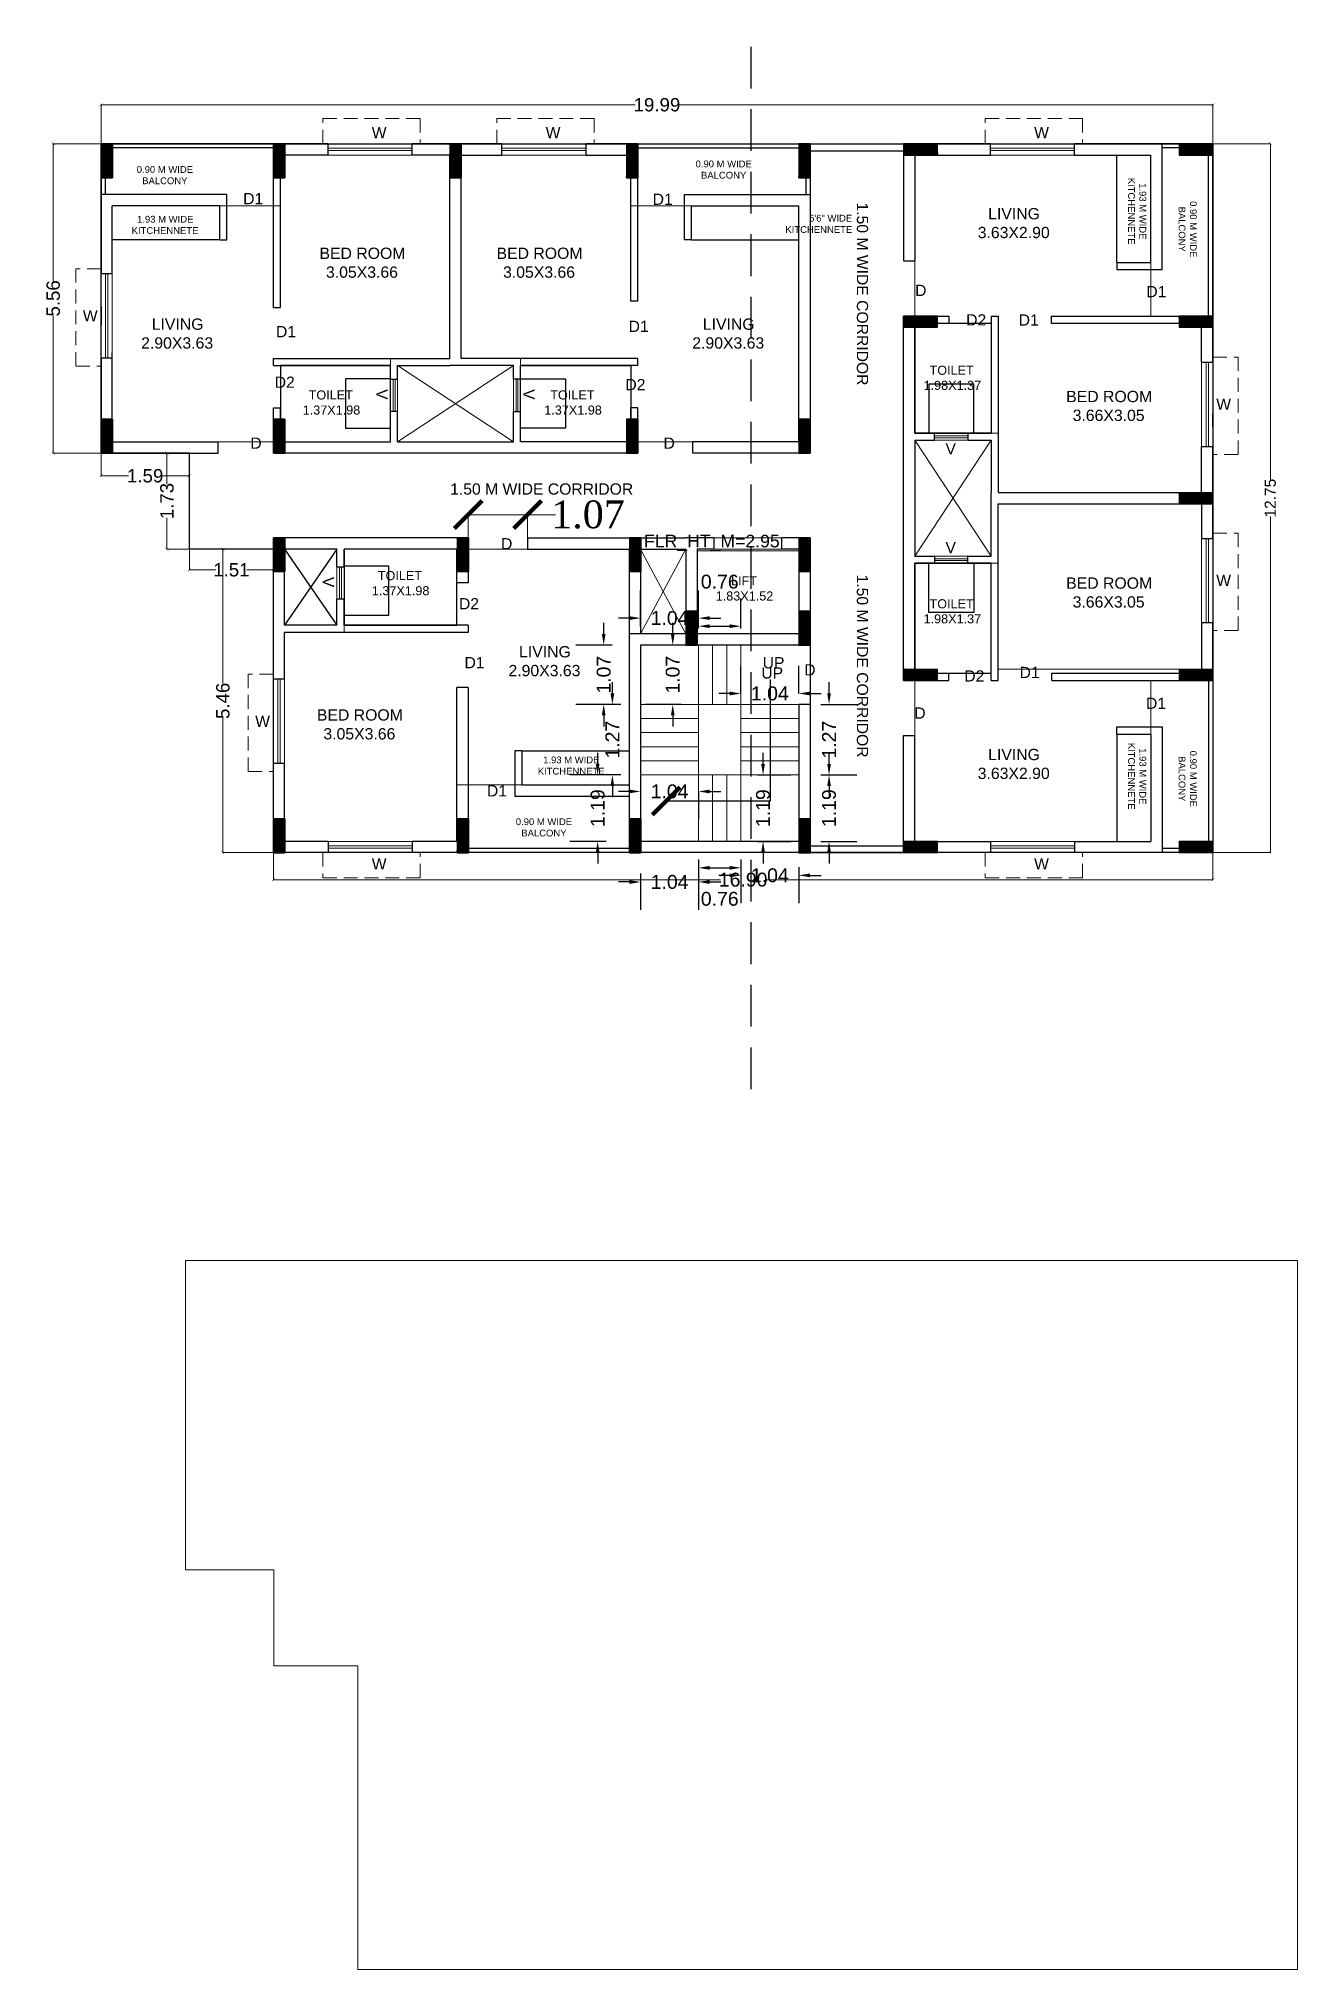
# Model space of a CAD drawing. Header units: metres. Extents: x 0 to 63445, y 32350 to 32804.
# Drawn here: x 63246.16 to 63268.8, y 32637.44 to 32672.17 of the extents above; entities that cross this region are included whole.
import ezdxf

# ---------------------------------------------------------------- set-up
doc = ezdxf.new("R2010")
doc.units = ezdxf.units.M
doc.header["$MEASUREMENT"] = 0
doc.header["$PDMODE"] = 34
doc.header["$PDSIZE"] = -10
for name, pattern in [('CONTINULUS', [0]), ('DASHED', [0.75, 0.5, -0.25]), ('DASHED2', [0.375, 0.25, -0.125])]:
    doc.linetypes.add(name, pattern=pattern)
doc.layers.get('0').update_dxf_attribs({"lineweight": 25})
for name, color, linetype, plot in [('BLK_2_FLR_4_BATH', 3, 'Continuous', False), ('BLK_2_FLR_4_BLT_UP_AREA', 14, 'Continuous', False), ('BLK_2_FLR_4_WATER_CLOSET', 2, 'Continuous', False)]:
    doc.layers.add(name, color=color, linetype=linetype, plot=plot)
for name, color, linetype, lineweight in [('BLK_2_FLR_4_BLT_UP_AREA_DEDUCT', 41, 'Continuous', 9), ('BLK_2_FLR_4_CARPET_AREA', 1, 'DASHED', 9), ('BLK_2_FLR_4_EXIT_WIDTH_DOOR', 7, 'Continuous', 0), ('BLK_2_FLR_4_LIFT_1', 1, 'DASHED', 9), ('BLK_2_FLR_4_ROOF_AREA', 7, 'Continuous', 0), ('BLK_2_FLR_4_STAIR_1', 7, 'Continuous', 0), ('BLK_2_FLR_4_STAIR_1_FLIGHT_1', 7, 'Continuous', 0), ('BLK_2_FLR_4_STAIR_1_FLIGHT_2', 7, 'Continuous', 0), ('BLK_2_FLR_4_STAIR_1_FLIGHT_3', 7, 'Continuous', 0), ('BLK_2_FLR_4_STAIR_1_FLIGHT_4', 7, 'Continuous', 0), ('BLK_2_FLR_4_STAIR_1_LANDING_1', 7, 'Continuous', 0), ('BLK_2_FLR_4_STAIR_1_LANDING_2', 7, 'Continuous', 0), ('BLK_2_FLR_4_STAIR_1_LANDING_3', 7, 'Continuous', 0), ('BLK_2_FLR_4_UNITFA', 7, 'Continuous', 0), ('colum', 1, 'Continuous', 30), ('COLUMN', 1, 'Continuous', 30), ('DIM', 56, 'Continuous', 20), ('hatch', 251, 'Continuous', 20), ('STEPS', 114, 'Continuous', 20), ('TEXT-2', 65, 'Continuous', 18), ('wall', 7, 'Continuous', 30), ('window', 154, 'Continuous', 9)]:
    doc.layers.add(name, color=color, linetype=linetype, lineweight=lineweight)
doc.layers.add('text', color=65, linetype='Continuous')
doc.styles.add('AutoDCRFont', font='arial.ttf')
doc.styles.add('PreDCRFont', font='arial.ttf', dxfattribs={"height": 0.25})
doc.styles.get("Standard").update_dxf_attribs({"font": 'arial.ttf', "height": 0.4})
doc.styles.add('TNR', font='times.ttf', dxfattribs={"height": 0.5})
doc.dimstyles.new('ARCHANA', dxfattribs={"dimscale": 0, "dimtxt": 0.5, "dimasz": 0.5, "dimexe": 0, "dimexo": 0, "dimgap": 0, "dimtad": 0, "dimzin": 0, "dimdsep": 46, "dimtxsty": 'TNR', "dimblk": 'ARCHTICK', "dimcen": 0.09, "dimclrd": 36, "dimclre": 36, "dimclrt": 7, "dimadec": 0, "dimazin": 0, "dimtfac": 1, "dimtofl": 0, "dimtmove": 0, "dimatfit": 3, "dimldrblk": 'ARCHTICK', "dimfxl": 1, "dimfrac": 2, "dimtolj": 1, "dimtzin": 0, "dimlwd": -1, "dimlwe": -1, "dimarcsym": 0})
doc.dimstyles.new('Copy of Standard2', dxfattribs={"dimtxt": 0.25, "dimasz": 0.2, "dimexe": 0.5, "dimexo": 0.3, "dimgap": 0.09, "dimtad": 0, "dimtoh": 1, "dimzin": 0, "dimdsep": 46, "dimtxsty": 'PreDCRFont', "dimcen": 0.025, "dimdle": 0.1, "dimadec": 0, "dimazin": 0, "dimtfac": 1, "dimtofl": 0, "dimtmove": 2, "dimatfit": 3, "dimfxl": 0.18, "dimtolj": 1, "dimtzin": 0, "dimarcsym": 0})

msp = doc.modelspace()

# ---------------------------------------------------------------- texts
at = {"layer": 'BLK_2_FLR_4_STAIR_1', "ltscale": 0.5, "insert": (63259.487, 32663.2489), "char_height": 0.226944, "width": 2.420734, "attachment_point": 3}
msp.add_mtext('FLR_HT_M=2.95', dxfattribs=at)
at = {"layer": 'text'}
for p in [(63260.8744, 32669.2248), (63260.8744, 32662.5317)]:
    msp.add_text('1.50 M WIDE CORRIDOR', height=0.201945, rotation=270, dxfattribs=at).set_placement(p)
msp.add_text('1.50 M WIDE CORRIDOR', height=0.201945, dxfattribs=at).set_placement((63253.5617, 32663.9706))
for s, insert, char_height, width, attachment_point in [('\\pi1.39928;0.90 M WIDE\\P\\pi1.49742;BALCONY', (63256.575, 32669.9804), 0.121924, 3.795079, 1), ('\\pi1.39928;0.90 M WIDE\\P\\pi1.49742;BALCONY', (63246.5263, 32669.8797), 0.121924, 3.795079, 1), ('D1', (63250.2005, 32669.1935), 0.20194, 0.534981, 9), ('D1', (63257.5645, 32669.1824), 0.20194, 0.534981, 9), ('\\pi1.40502;1.93 M WIDE\\P\\pi1.30742;KITCHENNETE', (63246.5263, 32668.9851), 0.121924, 3.795079, 1), ('6\'6" WIDE\\PKITCHENNETE', (63260.7911, 32669.0037), 0.121924, 3.795079, 3), ('\\pi2.06872;LIVING\\P\\pi1.88042;3.63X2.90', (63261.1677, 32668.5809), 0.203206, 5.029694, 7), ('\\pi1.76315;BED ROOM\\P\\pi1.88014;3.05X3.66', (63249.4483, 32667.8684), 0.203206, 5.029694, 7), ('\\pi1.76315;BED ROOM\\P\\pi1.88014;3.05X3.66', (63252.6323, 32667.8684), 0.203206, 5.029694, 7), ('D', (63262.1267, 32667.5429), 0.2019, 0.534981, 9), ('D1', (63266.4411, 32667.5215), 0.20194, 0.534981, 9), ('D2', (63263.2012, 32667.0129), 0.20194, 0.534981, 9), ('D1', (63264.1459, 32667.0103), 0.20194, 0.534981, 9), ('\\pi2.06872;LIVING\\P\\pi1.87827;2.90X3.63', (63246.1263, 32666.5938), 0.203206, 5.029694, 7), ('D1', (63250.79, 32666.8012), 0.20194, 0.534981, 9), ('D1', (63257.1305, 32666.8962), 0.20194, 0.534981, 9), ('\\pi2.06872;LIVING\\P\\pi1.87827;2.90X3.63', (63256.0367, 32666.5938), 0.203206, 5.029694, 7), ('\\pi1.61933;TOILET\\P\\pi1.51165;1.98X1.37', (63260.5626, 32665.8525), 0.162565, 4.023756, 7), ('D2', (63250.7669, 32665.8915), 0.20194, 0.534981, 9), ('\\pi1.61933;TOILET\\P\\pi1.51149;1.37X1.98', (63249.3979, 32665.4086), 0.162565, 4.023756, 7), ('\\pi1.61933;TOILET\\P\\pi1.51149;1.37X1.98', (63253.7419, 32665.4086), 0.162565, 4.023756, 7), ('D2', (63257.073, 32665.8485), 0.20194, 0.534981, 9), ('\\pi1.76315;BED ROOM\\P\\pi1.87931;3.66X3.05', (63262.8758, 32665.2925), 0.203206, 5.029694, 7), ('D', (63250.1721, 32664.7957), 0.2019, 0.534981, 9), ('D', (63257.6014, 32664.7957), 0.2019, 0.534981, 9), ('D', (63254.6799, 32662.9861), 0.2019, 0.534981, 9), ('\\pi1.61933;TOILET\\P\\pi1.51149;1.37X1.98', (63250.6414, 32662.1586), 0.162565, 4.023756, 7), ('\\pi1.78904;LIFT\\P\\pi1.51248;1.83X1.52', (63256.8236, 32662.0637), 0.162565, 4.023756, 7), ('\\pi1.76315;BED ROOM\\P\\pi1.87931;3.66X3.05', (63262.8758, 32661.936), 0.203206, 5.029694, 7), ('D2', (63254.0803, 32661.9072), 0.20194, 0.534981, 9), ('\\pi1.61933;TOILET\\P\\pi1.51165;1.98X1.37', (63260.5626, 32661.6528), 0.162565, 4.023756, 7), ('D1', (63254.1792, 32660.8481), 0.20194, 0.534981, 9), ('\\pi2.06872;LIVING\\P\\pi1.87827;2.90X3.63', (63252.7315, 32660.7013), 0.203206, 5.029694, 7), ('UP', (63259.5728, 32660.8422), 0.20194, 0.534981, 9), ('UP', (63259.5492, 32660.6594), 0.20194, 0.534981, 9), ('D', (63260.1324, 32660.7174), 0.2019, 0.534981, 9), ('D2', (63263.1677, 32660.609), 0.20194, 0.534981, 9), ('D1', (63264.1613, 32660.6711), 0.20194, 0.534981, 9), ('D1', (63266.4346, 32660.1161), 0.20194, 0.534981, 9), ('\\pi1.76315;BED ROOM\\P\\pi1.88014;3.05X3.66', (63249.4014, 32659.5642), 0.203206, 5.029694, 7), ('D', (63262.1113, 32659.9407), 0.2019, 0.534981, 9), ('\\pi1.40502;1.93 M WIDE\\P\\pi1.30742;KITCHENNETE', (63253.8286, 32659.2601), 0.121924, 3.795079, 1), ('\\pi2.06872;LIVING\\P\\pi1.88042;3.63X2.90', (63261.1677, 32658.8528), 0.203206, 5.029694, 7), ('D1', (63254.5837, 32658.5419), 0.20194, 0.534981, 9), ('\\pi1.39928;0.90 M WIDE\\P\\pi1.49742;BALCONY', (63253.3428, 32658.1475), 0.121924, 3.795079, 1)]:
    msp.add_mtext(s, dxfattribs=dict(at, insert=insert, char_height=char_height, width=width, attachment_point=attachment_point))
at = {"layer": 'text', "char_height": 0.121924, "width": 3.795079, "attachment_point": 1, "rotation": 270}
for s, insert in [('\\pi1.40502;1.93 M WIDE\\P\\pi1.30742;KITCHENNETE', (63266.0774, 32670.9779)), ('\\pi1.39928;0.90 M WIDE\\P\\pi1.49742;BALCONY', (63266.9862, 32670.6492)), ('\\pi1.40502;1.93 M WIDE\\P\\pi1.30742;KITCHENNETE', (63266.0774, 32660.8149)), ('\\pi1.39928;0.90 M WIDE\\P\\pi1.49742;BALCONY', (63266.9862, 32660.7637))]:
    msp.add_mtext(s, dxfattribs=dict(at, insert=insert))
at = {"layer": 'TEXT-2', "char_height": 0.2019, "width": 0.182701, "style": 'AutoDCRFont'}
for s, insert, attachment_point in [('W', (63252.4177, 32670.5835), 3), ('W', (63255.5453, 32670.5835), 3), ('W', (63264.329, 32670.5835), 3), ('W', (63247.2228, 32667.0858), 9), ('W', (63267.3375, 32665.4967), 7), ('V', (63262.4683, 32664.8954), 1), ('V', (63262.4683, 32662.9169), 7), ('W', (63267.3375, 32662.3268), 7), ('W', (63250.3217, 32659.7934), 9), ('W', (63252.4177, 32657.2288), 9), ('W', (63264.329, 32657.2288), 9)]:
    msp.add_mtext(s, dxfattribs=dict(at, insert=insert, attachment_point=attachment_point))
at = {"layer": 'TEXT-2', "char_height": 0.2019, "width": 0.182701, "rotation": 270, "style": 'AutoDCRFont'}
for insert, attachment_point in [((63252.4381, 32665.8678), 1), ((63254.8793, 32665.8678), 7), ((63251.4736, 32662.4914), 1)]:
    msp.add_mtext('V', dxfattribs=dict(at, insert=insert, attachment_point=attachment_point))

# ---------------------------------------------------------------- blocks, each defined once
blk = doc.blocks.new('A$C7D115503')
at = {"layer": 'COLUMN', "ltscale": 3}
h = blk.add_hatch(dxfattribs=at)
h.set_pattern_fill('ANSI31', color=256, style=0)
h.paths.add_polyline_path([(-14.4, -11.6), (-6.4, -11.6), (-6.4, 12.4), (-14.4, 12.4)])
at = {"layer": 'COLUMN', "ltscale": 0.05}
for p, q in [((-14.4, 12.4), (-6.4, 12.4)), ((-14.4, 12.4), (-14.4, -11.6)), ((-6.4, 12.4), (-6.4, -11.6)), ((-6.4, -11.6), (-14.4, -11.6))]:
    blk.add_line(p, q, dxfattribs=at)
blk = doc.blocks.new('*D435')
at = {"layer": 'BLK_2_FLR_4_STAIR_1_FLIGHT_1', "color": 0, "lineweight": -2, "ltscale": 0.5, "transparency": 16777216}
for p, q in [((63260.375, 32660.398), (63260.375, 32660.598)), ((63260.225, 32660.198), (63260.875, 32660.198)), ((63260.225, 32658.928), (63260.875, 32658.928)), ((63260.375, 32658.728), (63260.375, 32658.528))]:
    blk.add_line(p, q, dxfattribs=at)
at = {"layer": 'BLK_2_FLR_4_STAIR_1_FLIGHT_1', "color": 0, "ltscale": 0.5, "transparency": 16777216}
for points in [[(63260.342, 32660.398), (63260.408, 32660.398), (63260.375, 32660.198)], [(63260.342, 32658.728), (63260.408, 32658.728), (63260.375, 32658.928)]]:
    blk.add_solid(points, dxfattribs=at)
at = {"layer": 'Defpoints', "color": 0, "ltscale": 0.5, "transparency": 16777216}
for p in [(63259.831, 32660.198), (63259.831, 32658.928), (63260.375, 32658.928)]:
    blk.add_point(p, dxfattribs=at)
at = {"layer": 'BLK_2_FLR_4_STAIR_1_FLIGHT_1', "color": 0, "ltscale": 0.5, "transparency": 16777216, "insert": (63260.375, 32659.563), "char_height": 0.25, "attachment_point": 5, "rotation": 90, "style": 'PreDCRFont'}
blk.add_mtext('\\A1;1.27', dxfattribs=at)
blk = doc.blocks.new('*D436')
at = {"layer": 'BLK_2_FLR_4_STAIR_1_FLIGHT_1', "color": 0, "lineweight": -2, "ltscale": 0.5, "transparency": 16777216}
for p, q in [((63258.79, 32660.393), (63258.79, 32660.893)), ((63259.831, 32660.393), (63259.831, 32660.893)), ((63258.59, 32660.393), (63258.39, 32660.393)), ((63260.031, 32660.393), (63260.231, 32660.393))]:
    blk.add_line(p, q, dxfattribs=at)
at = {"layer": 'BLK_2_FLR_4_STAIR_1_FLIGHT_1', "color": 0, "ltscale": 0.5, "transparency": 16777216}
for points in [[(63258.59, 32660.427), (63258.59, 32660.36), (63258.79, 32660.393)], [(63260.031, 32660.427), (63260.031, 32660.36), (63259.831, 32660.393)]]:
    blk.add_solid(points, dxfattribs=at)
at = {"layer": 'Defpoints', "color": 0, "ltscale": 0.5, "transparency": 16777216}
for p in [(63259.831, 32660.393), (63258.79, 32660.198), (63259.831, 32660.198)]:
    blk.add_point(p, dxfattribs=at)
at = {"layer": 'BLK_2_FLR_4_STAIR_1_FLIGHT_1', "color": 0, "ltscale": 0.5, "transparency": 16777216, "insert": (63259.31, 32660.393), "char_height": 0.25, "attachment_point": 5, "style": 'PreDCRFont'}
blk.add_mtext('\\A1;1.04', dxfattribs=at)
blk = doc.blocks.new('*D409')
at = {"layer": 'BLK_2_FLR_4_STAIR_1_FLIGHT_2', "color": 0, "lineweight": -2, "ltscale": 0.5, "transparency": 16777216}
for p, q in [((63258.028, 32657.408), (63258.028, 32656.758)), ((63258.228, 32657.258), (63258.59, 32657.258)), ((63258.79, 32657.408), (63258.79, 32656.758))]:
    blk.add_line(p, q, dxfattribs=at)
at = {"layer": 'BLK_2_FLR_4_STAIR_1_FLIGHT_2', "color": 0, "ltscale": 0.5, "transparency": 16777216}
for points in [[(63258.228, 32657.291), (63258.228, 32657.225), (63258.028, 32657.258)], [(63258.59, 32657.291), (63258.59, 32657.225), (63258.79, 32657.258)]]:
    blk.add_solid(points, dxfattribs=at)
at = {"layer": 'Defpoints', "color": 0, "ltscale": 0.5, "transparency": 16777216}
for p in [(63258.028, 32657.734), (63258.79, 32657.734), (63258.79, 32657.258)]:
    blk.add_point(p, dxfattribs=at)
at = {"layer": 'BLK_2_FLR_4_STAIR_1_FLIGHT_2', "color": 0, "ltscale": 0.5, "transparency": 16777216, "insert": (63258.409, 32656.699), "char_height": 0.25, "attachment_point": 5, "style": 'PreDCRFont'}
blk.add_mtext('\\A1;0.76', dxfattribs=at)
blk = doc.blocks.new('*D410')
at = {"layer": 'BLK_2_FLR_4_STAIR_1_FLIGHT_2', "color": 0, "lineweight": -2, "ltscale": 0.5, "transparency": 16777216}
for p, q in [((63259.188, 32659.128), (63259.188, 32659.328)), ((63259.09, 32658.928), (63259.688, 32658.928)), ((63259.09, 32657.734), (63259.688, 32657.734)), ((63259.188, 32657.534), (63259.188, 32657.334))]:
    blk.add_line(p, q, dxfattribs=at)
at = {"layer": 'BLK_2_FLR_4_STAIR_1_FLIGHT_2', "color": 0, "ltscale": 0.5, "transparency": 16777216}
for points in [[(63259.155, 32659.128), (63259.222, 32659.128), (63259.188, 32658.928)], [(63259.155, 32657.534), (63259.222, 32657.534), (63259.188, 32657.734)]]:
    blk.add_solid(points, dxfattribs=at)
at = {"layer": 'Defpoints', "color": 0, "ltscale": 0.5, "transparency": 16777216}
for p in [(63258.79, 32658.928), (63259.188, 32658.928), (63258.79, 32657.734)]:
    blk.add_point(p, dxfattribs=at)
at = {"layer": 'BLK_2_FLR_4_STAIR_1_FLIGHT_2', "color": 0, "ltscale": 0.5, "transparency": 16777216, "insert": (63259.188, 32658.331), "char_height": 0.25, "attachment_point": 5, "rotation": 90, "style": 'PreDCRFont'}
blk.add_mtext('\\A1;1.19', dxfattribs=at)
blk = doc.blocks.new('*D411')
at = {"layer": 'BLK_2_FLR_4_STAIR_1_FLIGHT_3', "color": 0, "lineweight": -2, "ltscale": 0.5, "transparency": 16777216}
for p, q in [((63256.479, 32660.398), (63256.479, 32660.598)), ((63256.629, 32660.198), (63255.979, 32660.198)), ((63256.629, 32658.928), (63255.979, 32658.928)), ((63256.479, 32658.728), (63256.479, 32658.528))]:
    blk.add_line(p, q, dxfattribs=at)
at = {"layer": 'BLK_2_FLR_4_STAIR_1_FLIGHT_3', "color": 0, "ltscale": 0.5, "transparency": 16777216}
for points in [[(63256.445, 32660.398), (63256.512, 32660.398), (63256.479, 32660.198)], [(63256.445, 32658.728), (63256.512, 32658.728), (63256.479, 32658.928)]]:
    blk.add_solid(points, dxfattribs=at)
at = {"layer": 'Defpoints', "color": 0, "ltscale": 0.5, "transparency": 16777216}
for p in [(63256.986, 32660.198), (63256.479, 32658.928), (63256.986, 32658.928)]:
    blk.add_point(p, dxfattribs=at)
at = {"layer": 'BLK_2_FLR_4_STAIR_1_FLIGHT_3', "color": 0, "ltscale": 0.5, "transparency": 16777216, "insert": (63256.479, 32659.563), "char_height": 0.25, "attachment_point": 5, "rotation": 90, "style": 'PreDCRFont'}
blk.add_mtext('\\A1;1.27', dxfattribs=at)
blk = doc.blocks.new('*D412')
at = {"layer": 'BLK_2_FLR_4_STAIR_1_FLIGHT_3', "color": 0, "lineweight": -2, "ltscale": 0.5, "transparency": 16777216}
for p, q in [((63256.786, 32658.631), (63256.586, 32658.631)), ((63256.986, 32658.631), (63256.986, 32658.131)), ((63258.028, 32658.631), (63258.028, 32658.131)), ((63258.228, 32658.631), (63258.428, 32658.631))]:
    blk.add_line(p, q, dxfattribs=at)
at = {"layer": 'BLK_2_FLR_4_STAIR_1_FLIGHT_3', "color": 0, "ltscale": 0.5, "transparency": 16777216}
for points in [[(63256.786, 32658.665), (63256.786, 32658.598), (63256.986, 32658.631)], [(63258.228, 32658.665), (63258.228, 32658.598), (63258.028, 32658.631)]]:
    blk.add_solid(points, dxfattribs=at)
at = {"layer": 'Defpoints', "color": 0, "ltscale": 0.5, "transparency": 16777216}
for p in [(63256.986, 32658.928), (63258.028, 32658.928), (63258.028, 32658.631)]:
    blk.add_point(p, dxfattribs=at)
at = {"layer": 'BLK_2_FLR_4_STAIR_1_FLIGHT_3', "color": 0, "ltscale": 0.5, "transparency": 16777216, "insert": (63257.507, 32658.631), "char_height": 0.25, "attachment_point": 5, "style": 'PreDCRFont'}
blk.add_mtext('\\A1;1.04', dxfattribs=at)
blk = doc.blocks.new('*D413')
at = {"layer": 'BLK_2_FLR_4_STAIR_1_FLIGHT_4', "color": 0, "lineweight": -2, "ltscale": 0.5, "transparency": 16777216}
for p, q in [((63258.028, 32661.564), (63258.028, 32662.104)), ((63258.79, 32661.564), (63258.79, 32662.104)), ((63258.228, 32661.604), (63258.59, 32661.604))]:
    blk.add_line(p, q, dxfattribs=at)
at = {"layer": 'BLK_2_FLR_4_STAIR_1_FLIGHT_4', "color": 0, "ltscale": 0.5, "transparency": 16777216}
for points in [[(63258.228, 32661.637), (63258.228, 32661.571), (63258.028, 32661.604)], [(63258.59, 32661.637), (63258.59, 32661.571), (63258.79, 32661.604)]]:
    blk.add_solid(points, dxfattribs=at)
at = {"layer": 'Defpoints', "color": 0, "ltscale": 0.5, "transparency": 16777216}
for p in [(63258.79, 32661.604), (63258.028, 32661.264), (63258.79, 32661.264)]:
    blk.add_point(p, dxfattribs=at)
at = {"layer": 'BLK_2_FLR_4_STAIR_1_FLIGHT_4', "color": 0, "ltscale": 0.5, "transparency": 16777216, "insert": (63258.409, 32662.404), "char_height": 0.25, "attachment_point": 5, "style": 'PreDCRFont'}
blk.add_mtext('\\A1;0.76', dxfattribs=at)
blk = doc.blocks.new('*D414')
at = {"layer": 'BLK_2_FLR_4_STAIR_1_FLIGHT_4', "color": 0, "lineweight": -2, "ltscale": 0.5, "transparency": 16777216}
for p, q in [((63257.564, 32661.464), (63257.564, 32661.664)), ((63257.714, 32661.264), (63257.064, 32661.264)), ((63257.714, 32660.198), (63257.064, 32660.198)), ((63257.564, 32659.998), (63257.564, 32659.798))]:
    blk.add_line(p, q, dxfattribs=at)
at = {"layer": 'BLK_2_FLR_4_STAIR_1_FLIGHT_4', "color": 0, "ltscale": 0.5, "transparency": 16777216}
for points in [[(63257.531, 32661.464), (63257.597, 32661.464), (63257.564, 32661.264)], [(63257.531, 32659.998), (63257.597, 32659.998), (63257.564, 32660.198)]]:
    blk.add_solid(points, dxfattribs=at)
at = {"layer": 'Defpoints', "color": 0, "ltscale": 0.5, "transparency": 16777216}
for p in [(63257.564, 32661.264), (63258.028, 32661.264), (63258.028, 32660.198)]:
    blk.add_point(p, dxfattribs=at)
at = {"layer": 'BLK_2_FLR_4_STAIR_1_FLIGHT_4', "color": 0, "ltscale": 0.5, "transparency": 16777216, "insert": (63257.564, 32660.731), "char_height": 0.25, "attachment_point": 5, "rotation": 90, "style": 'PreDCRFont'}
blk.add_mtext('\\A1;1.07', dxfattribs=at)
blk = doc.blocks.new('*D415')
at = {"layer": 'BLK_2_FLR_4_STAIR_1_LANDING_1', "color": 0, "lineweight": -2, "transparency": 16777216}
for p, q in [((63260.375, 32659.128), (63260.375, 32659.328)), ((63260.225, 32658.928), (63260.875, 32658.928)), ((63260.225, 32657.734), (63260.875, 32657.734)), ((63260.375, 32657.534), (63260.375, 32657.334))]:
    blk.add_line(p, q, dxfattribs=at)
at = {"layer": 'BLK_2_FLR_4_STAIR_1_LANDING_1', "color": 0, "transparency": 16777216}
for points in [[(63260.342, 32659.128), (63260.408, 32659.128), (63260.375, 32658.928)], [(63260.342, 32657.534), (63260.408, 32657.534), (63260.375, 32657.734)]]:
    blk.add_solid(points, dxfattribs=at)
at = {"layer": 'Defpoints', "color": 0, "transparency": 16777216}
for p in [(63259.831, 32658.928), (63259.831, 32657.734), (63260.375, 32657.734)]:
    blk.add_point(p, dxfattribs=at)
at = {"layer": 'BLK_2_FLR_4_STAIR_1_LANDING_1', "color": 0, "transparency": 16777216, "insert": (63260.375, 32658.331), "char_height": 0.25, "attachment_point": 5, "rotation": 90, "style": 'PreDCRFont'}
blk.add_mtext('\\A1;1.19', dxfattribs=at)
blk = doc.blocks.new('*D416')
at = {"layer": 'BLK_2_FLR_4_STAIR_1_LANDING_1', "color": 0, "lineweight": -2, "transparency": 16777216}
for p, q in [((63258.59, 32657.122), (63258.39, 32657.122)), ((63258.79, 32657.272), (63258.79, 32656.622)), ((63259.831, 32657.272), (63259.831, 32656.622)), ((63260.031, 32657.122), (63260.231, 32657.122))]:
    blk.add_line(p, q, dxfattribs=at)
at = {"layer": 'BLK_2_FLR_4_STAIR_1_LANDING_1', "color": 0, "transparency": 16777216}
for points in [[(63258.59, 32657.155), (63258.59, 32657.089), (63258.79, 32657.122)], [(63260.031, 32657.155), (63260.031, 32657.089), (63259.831, 32657.122)]]:
    blk.add_solid(points, dxfattribs=at)
at = {"layer": 'Defpoints', "color": 0, "transparency": 16777216}
for p in [(63258.79, 32657.734), (63259.831, 32657.734), (63259.831, 32657.122)]:
    blk.add_point(p, dxfattribs=at)
at = {"layer": 'BLK_2_FLR_4_STAIR_1_LANDING_1', "color": 0, "transparency": 16777216, "insert": (63259.31, 32657.122), "char_height": 0.25, "attachment_point": 5, "style": 'PreDCRFont'}
blk.add_mtext('\\A1;1.04', dxfattribs=at)
blk = doc.blocks.new('*D417')
at = {"layer": 'BLK_2_FLR_4_STAIR_1_LANDING_2', "color": 0, "lineweight": -2, "transparency": 16777216}
for p, q in [((63256.986, 32657.153), (63256.986, 32656.503)), ((63258.028, 32657.153), (63258.028, 32656.503)), ((63256.786, 32657.003), (63256.586, 32657.003)), ((63258.228, 32657.003), (63258.428, 32657.003))]:
    blk.add_line(p, q, dxfattribs=at)
at = {"layer": 'BLK_2_FLR_4_STAIR_1_LANDING_2', "color": 0, "transparency": 16777216}
for points in [[(63256.786, 32657.036), (63256.786, 32656.969), (63256.986, 32657.003)], [(63258.228, 32657.036), (63258.228, 32656.969), (63258.028, 32657.003)]]:
    blk.add_solid(points, dxfattribs=at)
at = {"layer": 'Defpoints', "color": 0, "transparency": 16777216}
for p in [(63256.986, 32657.734), (63258.028, 32657.734), (63256.986, 32657.003)]:
    blk.add_point(p, dxfattribs=at)
at = {"layer": 'BLK_2_FLR_4_STAIR_1_LANDING_2', "color": 0, "transparency": 16777216, "insert": (63257.507, 32657.003), "char_height": 0.25, "attachment_point": 5, "style": 'PreDCRFont'}
blk.add_mtext('\\A1;1.04', dxfattribs=at)
blk = doc.blocks.new('*D418')
at = {"layer": 'BLK_2_FLR_4_STAIR_1_LANDING_2', "color": 0, "lineweight": -2, "transparency": 16777216}
for p, q in [((63256.214, 32659.128), (63256.214, 32659.328)), ((63256.364, 32658.928), (63255.714, 32658.928)), ((63256.364, 32657.734), (63255.714, 32657.734)), ((63256.214, 32657.534), (63256.214, 32657.334))]:
    blk.add_line(p, q, dxfattribs=at)
at = {"layer": 'BLK_2_FLR_4_STAIR_1_LANDING_2', "color": 0, "transparency": 16777216}
for points in [[(63256.181, 32659.128), (63256.247, 32659.128), (63256.214, 32658.928)], [(63256.181, 32657.534), (63256.247, 32657.534), (63256.214, 32657.734)]]:
    blk.add_solid(points, dxfattribs=at)
at = {"layer": 'Defpoints', "color": 0, "transparency": 16777216}
for p in [(63256.214, 32658.928), (63256.986, 32658.928), (63256.986, 32657.734)]:
    blk.add_point(p, dxfattribs=at)
at = {"layer": 'BLK_2_FLR_4_STAIR_1_LANDING_2', "color": 0, "transparency": 16777216, "insert": (63256.214, 32658.331), "char_height": 0.25, "attachment_point": 5, "rotation": 90, "style": 'PreDCRFont'}
blk.add_mtext('\\A1;1.19', dxfattribs=at)
blk = doc.blocks.new('*D419')
at = {"layer": 'BLK_2_FLR_4_STAIR_1_LANDING_3', "color": 0, "lineweight": -2, "transparency": 16777216}
for p, q in [((63256.323, 32661.464), (63256.323, 32661.664)), ((63256.473, 32661.264), (63255.823, 32661.264)), ((63256.473, 32660.198), (63255.823, 32660.198)), ((63256.323, 32659.998), (63256.323, 32659.798))]:
    blk.add_line(p, q, dxfattribs=at)
at = {"layer": 'BLK_2_FLR_4_STAIR_1_LANDING_3', "color": 0, "transparency": 16777216}
for points in [[(63256.289, 32661.464), (63256.356, 32661.464), (63256.323, 32661.264)], [(63256.289, 32659.998), (63256.356, 32659.998), (63256.323, 32660.198)]]:
    blk.add_solid(points, dxfattribs=at)
at = {"layer": 'Defpoints', "color": 0, "transparency": 16777216}
for p in [(63256.323, 32661.264), (63256.986, 32661.264), (63256.986, 32660.198)]:
    blk.add_point(p, dxfattribs=at)
at = {"layer": 'BLK_2_FLR_4_STAIR_1_LANDING_3', "color": 0, "transparency": 16777216, "insert": (63256.323, 32660.731), "char_height": 0.25, "attachment_point": 5, "rotation": 90, "style": 'PreDCRFont'}
blk.add_mtext('\\A1;1.07', dxfattribs=at)
blk = doc.blocks.new('*D420')
at = {"layer": 'BLK_2_FLR_4_STAIR_1_LANDING_3', "color": 0, "lineweight": -2, "transparency": 16777216}
for p, q in [((63256.986, 32661.599), (63256.986, 32662.249)), ((63258.028, 32661.599), (63258.028, 32662.249)), ((63256.786, 32661.749), (63256.586, 32661.749)), ((63258.228, 32661.749), (63258.428, 32661.749))]:
    blk.add_line(p, q, dxfattribs=at)
at = {"layer": 'BLK_2_FLR_4_STAIR_1_LANDING_3', "color": 0, "transparency": 16777216}
for points in [[(63256.786, 32661.783), (63256.786, 32661.716), (63256.986, 32661.749)], [(63258.228, 32661.783), (63258.228, 32661.716), (63258.028, 32661.749)]]:
    blk.add_solid(points, dxfattribs=at)
at = {"layer": 'Defpoints', "color": 0, "transparency": 16777216}
for p in [(63256.986, 32661.749), (63256.986, 32661.264), (63258.028, 32661.264)]:
    blk.add_point(p, dxfattribs=at)
at = {"layer": 'BLK_2_FLR_4_STAIR_1_LANDING_3', "color": 0, "transparency": 16777216, "insert": (63257.507, 32661.749), "char_height": 0.25, "attachment_point": 5, "style": 'PreDCRFont'}
blk.add_mtext('\\A1;1.04', dxfattribs=at)
blk = doc.blocks.new('_ArchTick')
at = {"color": 0, "linetype": 'ByBlock', "const_width": 0.15}
blk.add_lwpolyline([(-0.5, -0.5), (0.5, 0.5)], dxfattribs=at)
blk = doc.blocks.new('*D464')
at = {"layer": 'Defpoints', "color": 0, "ltscale": 3, "transparency": 16777216}
for p in [(63267.277, 32670.982), (63247.283, 32670.282), (63267.277, 32670.282)]:
    blk.add_point(p, dxfattribs=at)
at = {"layer": 'DIM', "ltscale": 3, "transparency": 16777216}
for p, q in [((63247.283, 32670.282), (63247.283, 32670.982)), ((63247.283, 32670.982), (63256.886, 32670.982)), ((63267.277, 32670.982), (63257.674, 32670.982)), ((63267.277, 32670.282), (63267.277, 32670.982))]:
    blk.add_line(p, q, dxfattribs=at)
at = {"layer": 'DIM', "ltscale": 3, "transparency": 16777216, "xscale": 0.05, "yscale": 0.05, "zscale": 0.05, "rotation": 180}
blk.add_blockref('_ArchTick', (63247.283, 32670.982), dxfattribs=at)
at = {"layer": 'DIM', "ltscale": 3, "transparency": 16777216, "xscale": 0.05, "yscale": 0.05, "zscale": 0.05}
blk.add_blockref('_ArchTick', (63267.277, 32670.982), dxfattribs=at)
at = {"layer": 'DIM', "color": 7, "ltscale": 3, "transparency": 16777216, "insert": (63257.28, 32670.982), "char_height": 0.4, "attachment_point": 5}
blk.add_mtext('\\A1;{\\H0.6x;19.99}', dxfattribs=at)
blk = doc.blocks.new('*D465')
at = {"layer": 'Defpoints', "color": 0, "ltscale": 3, "transparency": 16777216}
for p in [(63247.283, 32670.282), (63246.424, 32664.719), (63247.283, 32664.719)]:
    blk.add_point(p, dxfattribs=at)
at = {"layer": 'DIM', "ltscale": 3, "transparency": 16777216}
for p, q in [((63247.283, 32670.282), (63246.424, 32670.282)), ((63246.424, 32670.282), (63246.424, 32667.812)), ((63246.424, 32664.719), (63246.424, 32667.189)), ((63247.283, 32664.719), (63246.424, 32664.719))]:
    blk.add_line(p, q, dxfattribs=at)
at = {"layer": 'DIM', "ltscale": 3, "transparency": 16777216, "xscale": 0.05, "yscale": 0.05, "zscale": 0.05}
for p, rotation in [((63246.424, 32670.282), 90), ((63246.424, 32664.719), 270)]:
    blk.add_blockref('_ArchTick', p, dxfattribs=dict(at, rotation=rotation))
at = {"layer": 'DIM', "color": 7, "ltscale": 3, "transparency": 16777216, "insert": (63246.424, 32667.5), "char_height": 0.4, "attachment_point": 5, "rotation": 90}
blk.add_mtext('\\A1;{\\H0.6x;5.56}', dxfattribs=at)
blk = doc.blocks.new('*D466')
at = {"layer": 'Defpoints', "color": 0, "ltscale": 3, "transparency": 16777216}
for p in [(63247.283, 32664.719), (63248.872, 32664.719), (63248.872, 32664.308)]:
    blk.add_point(p, dxfattribs=at)
at = {"layer": 'DIM', "ltscale": 3, "transparency": 16777216}
for p, q in [((63247.283, 32664.719), (63247.283, 32664.308)), ((63248.872, 32664.719), (63248.872, 32664.308)), ((63247.283, 32664.308), (63247.777, 32664.308)), ((63248.872, 32664.308), (63248.378, 32664.308))]:
    blk.add_line(p, q, dxfattribs=at)
at = {"layer": 'DIM', "ltscale": 3, "transparency": 16777216, "xscale": 0.05, "yscale": 0.05, "zscale": 0.05, "rotation": 180}
blk.add_blockref('_ArchTick', (63247.283, 32664.308), dxfattribs=at)
at = {"layer": 'DIM', "ltscale": 3, "transparency": 16777216, "xscale": 0.05, "yscale": 0.05, "zscale": 0.05}
blk.add_blockref('_ArchTick', (63248.872, 32664.308), dxfattribs=at)
at = {"layer": 'DIM', "color": 7, "ltscale": 3, "transparency": 16777216, "insert": (63248.077, 32664.308), "char_height": 0.4, "attachment_point": 5}
blk.add_mtext('\\A1;{\\H0.6x;1.59}', dxfattribs=at)
blk = doc.blocks.new('*D467')
at = {"layer": 'Defpoints', "color": 0, "ltscale": 3, "transparency": 16777216}
for p in [(63248.469, 32664.719), (63248.872, 32664.719), (63248.872, 32662.992)]:
    blk.add_point(p, dxfattribs=at)
at = {"layer": 'DIM', "ltscale": 3, "transparency": 16777216}
for p, q in [((63248.872, 32664.719), (63248.469, 32664.719)), ((63248.469, 32664.719), (63248.469, 32664.156)), ((63248.469, 32662.992), (63248.469, 32663.555)), ((63248.872, 32662.992), (63248.469, 32662.992))]:
    blk.add_line(p, q, dxfattribs=at)
at = {"layer": 'DIM', "ltscale": 3, "transparency": 16777216, "xscale": 0.05, "yscale": 0.05, "zscale": 0.05}
for p, rotation in [((63248.469, 32664.719), 90), ((63248.469, 32662.992), 270)]:
    blk.add_blockref('_ArchTick', p, dxfattribs=dict(at, rotation=rotation))
at = {"layer": 'DIM', "color": 7, "ltscale": 3, "transparency": 16777216, "insert": (63248.469, 32663.855), "char_height": 0.4, "attachment_point": 5, "rotation": 90}
blk.add_mtext('\\A1;{\\H0.6x;1.73}', dxfattribs=at)
blk = doc.blocks.new('*D468')
at = {"layer": 'Defpoints', "color": 0, "ltscale": 3, "transparency": 16777216}
for p in [(63248.872, 32662.992), (63250.382, 32662.992), (63250.382, 32662.617)]:
    blk.add_point(p, dxfattribs=at)
at = {"layer": 'DIM', "ltscale": 3, "transparency": 16777216}
for p, q in [((63248.872, 32662.992), (63248.872, 32662.617)), ((63250.382, 32662.992), (63250.382, 32662.617)), ((63248.872, 32662.617), (63249.35, 32662.617)), ((63250.382, 32662.617), (63249.904, 32662.617))]:
    blk.add_line(p, q, dxfattribs=at)
at = {"layer": 'DIM', "ltscale": 3, "transparency": 16777216, "xscale": 0.05, "yscale": 0.05, "zscale": 0.05, "rotation": 180}
blk.add_blockref('_ArchTick', (63248.872, 32662.617), dxfattribs=at)
at = {"layer": 'DIM', "ltscale": 3, "transparency": 16777216, "xscale": 0.05, "yscale": 0.05, "zscale": 0.05}
blk.add_blockref('_ArchTick', (63250.382, 32662.617), dxfattribs=at)
at = {"layer": 'DIM', "color": 7, "ltscale": 3, "transparency": 16777216, "insert": (63249.627, 32662.617), "char_height": 0.4, "attachment_point": 5}
blk.add_mtext('\\A1;{\\H0.6x;1.51}', dxfattribs=at)
blk = doc.blocks.new('*D469')
at = {"layer": 'Defpoints', "color": 0, "ltscale": 3, "transparency": 16777216}
for p in [(63250.382, 32662.992), (63249.475, 32657.531), (63250.382, 32657.531)]:
    blk.add_point(p, dxfattribs=at)
at = {"layer": 'DIM', "ltscale": 3, "transparency": 16777216}
for p, q in [((63250.382, 32662.992), (63249.475, 32662.992)), ((63249.475, 32662.992), (63249.475, 32660.573)), ((63249.475, 32657.531), (63249.475, 32659.95)), ((63250.382, 32657.531), (63249.475, 32657.531))]:
    blk.add_line(p, q, dxfattribs=at)
at = {"layer": 'DIM', "ltscale": 3, "transparency": 16777216, "xscale": 0.05, "yscale": 0.05, "zscale": 0.05}
for p, rotation in [((63249.475, 32662.992), 90), ((63249.475, 32657.531), 270)]:
    blk.add_blockref('_ArchTick', p, dxfattribs=dict(at, rotation=rotation))
at = {"layer": 'DIM', "color": 7, "ltscale": 3, "transparency": 16777216, "insert": (63249.475, 32660.261), "char_height": 0.4, "attachment_point": 5, "rotation": 90}
blk.add_mtext('\\A1;{\\H0.6x;5.46}', dxfattribs=at)
blk = doc.blocks.new('*D406')
at = {"layer": 'Defpoints', "color": 0, "ltscale": 3, "transparency": 16777216}
for p in [(63250.382, 32657.531), (63267.277, 32657.531), (63267.277, 32657.044)]:
    blk.add_point(p, dxfattribs=at)
at = {"layer": 'DIM', "ltscale": 3, "transparency": 16777216}
for p, q in [((63250.382, 32657.531), (63250.382, 32657.044)), ((63267.277, 32657.531), (63267.277, 32657.044)), ((63250.382, 32657.044), (63258.42, 32657.044)), ((63267.277, 32657.044), (63259.239, 32657.044))]:
    blk.add_line(p, q, dxfattribs=at)
at = {"layer": 'DIM', "ltscale": 3, "transparency": 16777216, "xscale": 0.05, "yscale": 0.05, "zscale": 0.05, "rotation": 180}
blk.add_blockref('_ArchTick', (63250.382, 32657.044), dxfattribs=at)
at = {"layer": 'DIM', "ltscale": 3, "transparency": 16777216, "xscale": 0.05, "yscale": 0.05, "zscale": 0.05}
blk.add_blockref('_ArchTick', (63267.277, 32657.044), dxfattribs=at)
at = {"layer": 'DIM', "color": 7, "ltscale": 3, "transparency": 16777216, "insert": (63258.83, 32657.044), "char_height": 0.4, "attachment_point": 5}
blk.add_mtext('\\A1;{\\H0.625x;16.90}', dxfattribs=at)
blk = doc.blocks.new('*D407')
at = {"layer": 'Defpoints', "color": 0, "ltscale": 3, "transparency": 16777216}
for p in [(63267.277, 32670.282), (63267.277, 32657.531), (63268.31, 32657.531)]:
    blk.add_point(p, dxfattribs=at)
at = {"layer": 'DIM', "ltscale": 3, "transparency": 16777216}
for p, q in [((63267.277, 32670.282), (63268.31, 32670.282)), ((63268.31, 32670.282), (63268.31, 32664.235)), ((63268.31, 32657.531), (63268.31, 32663.577)), ((63267.277, 32657.531), (63268.31, 32657.531))]:
    blk.add_line(p, q, dxfattribs=at)
at = {"layer": 'DIM', "ltscale": 3, "transparency": 16777216, "xscale": 0.05, "yscale": 0.05, "zscale": 0.05}
for p, rotation in [((63268.31, 32670.282), 90), ((63268.31, 32657.531), 270)]:
    blk.add_blockref('_ArchTick', p, dxfattribs=dict(at, rotation=rotation))
at = {"layer": 'DIM', "color": 7, "ltscale": 3, "transparency": 16777216, "insert": (63268.31, 32663.906), "char_height": 0.4, "attachment_point": 5, "rotation": 90}
blk.add_mtext('\\A1;{\\H0.5x;12.75}', dxfattribs=at)
blk = doc.blocks.new('*D531')
at = {"layer": 'BLK_2_FLR_4_EXIT_WIDTH_DOOR', "color": 36, "ltscale": 0.5, "transparency": 16777216}
for p, q in [((63253.887, 32663.195), (63253.887, 32663.61)), ((63253.887, 32663.61), (63254.954, 32663.61)), ((63254.954, 32663.195), (63254.954, 32663.61)), ((63254.954, 32663.61), (63255.454, 32663.61))]:
    blk.add_line(p, q, dxfattribs=at)
at = {"layer": 'Defpoints', "color": 0, "ltscale": 0.5, "transparency": 16777216}
for p in [(63254.954, 32663.61), (63253.887, 32663.195), (63254.954, 32663.195)]:
    blk.add_point(p, dxfattribs=at)
at = {"layer": 'BLK_2_FLR_4_EXIT_WIDTH_DOOR', "color": 36, "ltscale": 0.5, "transparency": 16777216, "xscale": 0.5, "yscale": 0.5, "zscale": 0.5, "rotation": 180}
blk.add_blockref('_ArchTick', (63253.887, 32663.61), dxfattribs=at)
at = {"layer": 'BLK_2_FLR_4_EXIT_WIDTH_DOOR', "color": 36, "ltscale": 0.5, "transparency": 16777216, "xscale": 0.5, "yscale": 0.5, "zscale": 0.5}
blk.add_blockref('_ArchTick', (63254.954, 32663.61), dxfattribs=at)
at = {"layer": 'BLK_2_FLR_4_EXIT_WIDTH_DOOR', "color": 7, "ltscale": 0.5, "transparency": 16777216, "insert": (63256.04, 32663.61), "char_height": 0.5, "attachment_point": 5, "style": 'TNR'}
blk.add_mtext('\\A1;1.07', dxfattribs=at)
blk = doc.blocks.new('*D470')
at = {"layer": 'Defpoints', "color": 0, "ltscale": 3, "transparency": 16777216}
for p in [(0.832, 32670.282), (63267.277, 32670.282), (0, 32657.531)]:
    blk.add_point(p, dxfattribs=at)
at = {"layer": 'DIM', "ltscale": 3, "transparency": 16777216}
for p, q in [((5.832, 32670.282), (0.832, 32670.282)), ((0.832, 32670.282), (0.832, 32664.301)), ((0.832, 32657.531), (0.832, 32663.512)), ((0, 32657.531), (0.832, 32657.531))]:
    blk.add_line(p, q, dxfattribs=at)
at = {"layer": 'DIM', "ltscale": 3, "transparency": 16777216, "xscale": 0.05, "yscale": 0.05, "zscale": 0.05}
for p, rotation in [((0.832, 32670.282), 90), ((0.832, 32657.531), 270)]:
    blk.add_blockref('_ArchTick', p, dxfattribs=dict(at, rotation=rotation))
at = {"layer": 'DIM', "color": 7, "ltscale": 3, "transparency": 16777216, "insert": (0.832, 32663.906), "char_height": 0.4, "attachment_point": 5, "rotation": 90}
blk.add_mtext('\\A1;{\\H0.6x;12.75}', dxfattribs=at)

# ---------------------------------------------------------------- dimensions: what is measured, and where the dimension line sits
at = {"layer": 'BLK_2_FLR_4_EXIT_WIDTH_DOOR', "color": 1, "ltscale": 0.5}
dim = msp.add_linear_dim(base=(63254.9542, 32663.6101), p1=(63253.8873, 32663.1949), p2=(63254.9542, 32663.1949), dimstyle='ARCHANA', override={"dimscale": 1, "dimfxl": 6, "dimarcsym": 1}, dxfattribs=at)
dim.commit()
dim.dimension.update_dxf_attribs({"geometry": '*D531', "text_midpoint": (63256.0405, 32663.6101)})
at = {"layer": 'BLK_2_FLR_4_STAIR_1_FLIGHT_1', "color": 2, "ltscale": 0.5}
dim = msp.add_linear_dim(base=(63259.8311, 32660.3934), p1=(63258.7897, 32660.1976), p2=(63259.8311, 32660.1976), dimstyle='Copy of Standard2', override={"dimpost": '\\X', "dimfxl": 0.15, "dimfxlon": 1}, dxfattribs=at)
dim.commit()
dim.dimension.update_dxf_attribs({"geometry": '*D436', "text_midpoint": (63259.3104, 32660.3934)})
at = {"layer": 'BLK_2_FLR_4_STAIR_1_FLIGHT_1', "color": 1, "ltscale": 0.5}
dim = msp.add_linear_dim(base=(63260.375, 32658.9276), p1=(63259.8311, 32660.1976), p2=(63259.8311, 32658.9276), angle=90, dimstyle='Copy of Standard2', override={"dimpost": '\\X', "dimfxl": 0.15, "dimfxlon": 1}, dxfattribs=at)
dim.commit()
dim.dimension.update_dxf_attribs({"geometry": '*D435', "text_midpoint": (63260.375, 32659.5626)})
at = {"layer": 'BLK_2_FLR_4_STAIR_1_FLIGHT_2', "color": 2, "ltscale": 0.5}
dim = msp.add_linear_dim(base=(63259.1884, 32658.9276), p1=(63258.7897, 32657.7338), p2=(63258.7897, 32658.9276), angle=90, dimstyle='Copy of Standard2', override={"dimpost": '\\X', "dimfxl": 0.15, "dimfxlon": 1}, dxfattribs=at)
dim.commit()
dim.dimension.update_dxf_attribs({"geometry": '*D410', "text_midpoint": (63259.1884, 32658.3307)})
at = {"layer": 'BLK_2_FLR_4_STAIR_1_FLIGHT_2', "color": 1, "ltscale": 0.5}
dim = msp.add_linear_dim(base=(63258.7897, 32657.2581), p1=(63258.0276, 32657.7338), p2=(63258.7897, 32657.7338), dimstyle='Copy of Standard2', override={"dimpost": '\\X', "dimfxl": 0.15, "dimfxlon": 1}, dxfattribs=at)
dim.commit()
dim.dimension.update_dxf_attribs({"geometry": '*D409', "text_midpoint": (63258.4087, 32656.699), "dimtype": 160})
at = {"layer": 'BLK_2_FLR_4_STAIR_1_FLIGHT_3', "color": 1, "ltscale": 0.5}
dim = msp.add_linear_dim(base=(63256.4787, 32658.9276), p1=(63256.9862, 32660.1976), p2=(63256.9862, 32658.9276), angle=90, dimstyle='Copy of Standard2', override={"dimpost": '\\X', "dimfxl": 0.15, "dimfxlon": 1}, dxfattribs=at)
dim.commit()
dim.dimension.update_dxf_attribs({"geometry": '*D411', "text_midpoint": (63256.4787, 32659.5626)})
at = {"layer": 'BLK_2_FLR_4_STAIR_1_FLIGHT_3', "color": 2, "ltscale": 0.5}
dim = msp.add_linear_dim(base=(63258.0276, 32658.6312), p1=(63256.9862, 32658.9276), p2=(63258.0276, 32658.9276), dimstyle='Copy of Standard2', override={"dimpost": '\\X', "dimfxl": 0.15, "dimfxlon": 1}, dxfattribs=at)
dim.commit()
dim.dimension.update_dxf_attribs({"geometry": '*D412', "text_midpoint": (63257.5069, 32658.6312)})
at = {"layer": 'BLK_2_FLR_4_STAIR_1_FLIGHT_4', "color": 1, "ltscale": 0.5}
dim = msp.add_linear_dim(base=(63258.7897, 32661.6039), p1=(63258.0276, 32661.2645), p2=(63258.7897, 32661.2645), dimstyle='Copy of Standard2', override={"dimpost": '\\X', "dimfxl": 0.15, "dimfxlon": 1}, dxfattribs=at)
dim.commit()
dim.dimension.update_dxf_attribs({"geometry": '*D413', "text_midpoint": (63258.4087, 32662.4042)})
at = {"layer": 'BLK_2_FLR_4_STAIR_1_FLIGHT_4', "color": 2, "ltscale": 0.5}
dim = msp.add_linear_dim(base=(63257.5641, 32661.2645), p1=(63258.0276, 32660.1976), p2=(63258.0276, 32661.2645), angle=90, dimstyle='Copy of Standard2', override={"dimpost": '\\X', "dimfxl": 0.15, "dimfxlon": 1}, dxfattribs=at)
dim.commit()
dim.dimension.update_dxf_attribs({"geometry": '*D414', "text_midpoint": (63257.5641, 32660.731)})
at = {"layer": 'BLK_2_FLR_4_STAIR_1_LANDING_1', "color": 2}
dim = msp.add_linear_dim(base=(63260.375, 32657.7338), p1=(63259.8311, 32658.9276), p2=(63259.8311, 32657.7338), angle=90, dimstyle='Copy of Standard2', override={"dimpost": '\\X', "dimfxl": 0.15, "dimfxlon": 1}, dxfattribs=at)
dim.commit()
dim.dimension.update_dxf_attribs({"geometry": '*D415', "text_midpoint": (63260.375, 32658.3307)})
at = {"layer": 'BLK_2_FLR_4_STAIR_1_LANDING_1', "color": 1}
dim = msp.add_linear_dim(base=(63259.8311, 32657.1219), p1=(63258.7897, 32657.7338), p2=(63259.8311, 32657.7338), dimstyle='Copy of Standard2', override={"dimpost": '\\X', "dimfxl": 0.15, "dimfxlon": 1}, dxfattribs=at)
dim.commit()
dim.dimension.update_dxf_attribs({"geometry": '*D416', "text_midpoint": (63259.3104, 32657.1219)})
at = {"layer": 'BLK_2_FLR_4_STAIR_1_LANDING_2', "color": 1}
dim = msp.add_linear_dim(base=(63256.214, 32658.9276), p1=(63256.9862, 32657.7338), p2=(63256.9862, 32658.9276), angle=90, dimstyle='Copy of Standard2', override={"dimpost": '\\X', "dimfxl": 0.15, "dimfxlon": 1}, dxfattribs=at)
dim.commit()
dim.dimension.update_dxf_attribs({"geometry": '*D418', "text_midpoint": (63256.214, 32658.3307)})
at = {"layer": 'BLK_2_FLR_4_STAIR_1_LANDING_2', "color": 2}
dim = msp.add_linear_dim(base=(63256.9862, 32657.0028), p1=(63258.0276, 32657.7338), p2=(63256.9862, 32657.7338), dimstyle='Copy of Standard2', override={"dimpost": '\\X', "dimfxl": 0.15, "dimfxlon": 1}, dxfattribs=at)
dim.commit()
dim.dimension.update_dxf_attribs({"geometry": '*D417', "text_midpoint": (63257.5069, 32657.0028)})
at = {"layer": 'BLK_2_FLR_4_STAIR_1_LANDING_3', "color": 1}
dim = msp.add_linear_dim(base=(63256.9862, 32661.7493), p1=(63258.0276, 32661.2645), p2=(63256.9862, 32661.2645), dimstyle='Copy of Standard2', override={"dimpost": '\\X', "dimfxl": 0.15, "dimfxlon": 1}, dxfattribs=at)
dim.commit()
dim.dimension.update_dxf_attribs({"geometry": '*D420', "text_midpoint": (63257.5069, 32661.7493)})
at = {"layer": 'BLK_2_FLR_4_STAIR_1_LANDING_3', "color": 2}
dim = msp.add_linear_dim(base=(63256.3228, 32661.2645), p1=(63256.9862, 32660.1976), p2=(63256.9862, 32661.2645), angle=90, dimstyle='Copy of Standard2', override={"dimpost": '\\X', "dimfxl": 0.15, "dimfxlon": 1}, dxfattribs=at)
dim.commit()
dim.dimension.update_dxf_attribs({"geometry": '*D419', "text_midpoint": (63256.3228, 32660.731)})
at = {"layer": 'DIM', "ltscale": 3}
for base, p1, p2, text, picture, middle in [((63267.2772, 32670.9817), (63247.2831, 32670.2817), (63267.2772, 32670.2817), '{\\H0.6x;<>}', '*D464', (63257.2802, 32670.9817)), ((63248.8719, 32664.3075), (63247.2831, 32664.719), (63248.8719, 32664.719), '{\\H0.6x;<>}', '*D466', (63248.0775, 32664.3075)), ((63250.382, 32662.6165), (63248.8719, 32662.9917), (63250.382, 32662.9917), '{\\H0.6x;<>}', '*D468', (63249.6269, 32662.6165)), ((63267.2772, 32657.044), (63250.382, 32657.5305), (63267.2772, 32657.5305), '{\\H0.625x;<>}', '*D406', (63258.8296, 32657.044))]:
    dim = msp.add_linear_dim(base=base, p1=p1, p2=p2, text=text, dimstyle='ARCHANA', override={"dimscale": 1, "dimtxt": 0.278, "dimasz": 0.05, "dimtxsty": 'Standard', "dimclrd": 256, "dimclre": 256, "dimfxl": 5, "dimfxlon": 1, "dimarcsym": 1}, dxfattribs=at)
    dim.commit()
    dim.dimension.update_dxf_attribs({"geometry": picture, "text_midpoint": middle})
for base, p1, p2, text, picture, middle in [((0.8318, 32670.2817), (0, 32657.5305), (63267.2772, 32670.2817), '{\\H0.6x;<>}', '*D470', (0.8318, 32663.9061)), ((63246.4235, 32664.719), (63247.2831, 32670.2817), (63247.2831, 32664.719), '{\\H0.6x;<>}', '*D465', (63246.4235, 32667.5003)), ((63268.3105, 32657.5305), (63267.2772, 32670.2817), (63267.2772, 32657.5305), '{\\H0.5x;<>}', '*D407', (63268.3105, 32663.9061)), ((63248.4685, 32664.719), (63248.8719, 32662.9917), (63248.8719, 32664.719), '{\\H0.6x;<>}', '*D467', (63248.4685, 32663.8553)), ((63249.4751, 32657.5305), (63250.382, 32662.9917), (63250.382, 32657.5305), '{\\H0.6x;<>}', '*D469', (63249.4751, 32660.2611))]:
    dim = msp.add_linear_dim(base=base, p1=p1, p2=p2, angle=90, text=text, dimstyle='ARCHANA', override={"dimscale": 1, "dimtxt": 0.278, "dimasz": 0.05, "dimtxsty": 'Standard', "dimclrd": 256, "dimclre": 256, "dimfxl": 5, "dimfxlon": 1, "dimarcsym": 1}, dxfattribs=at)
    dim.commit()
    dim.dimension.update_dxf_attribs({"geometry": picture, "text_midpoint": middle})

# ---------------------------------------------------------------- linework, layer by layer
at = {"layer": 'BLK_2_FLR_4_BATH', "color": 3, "ltscale": 0.5}
for points in [[(63263.2893, 32665.0746), (63261.9176, 32665.0746), (63261.9176, 32667.0558), (63263.2893, 32667.0558)], [(63250.509, 32664.9222), (63252.4903, 32664.9222), (63252.4903, 32666.2938), (63250.509, 32666.2938)], [(63256.8084, 32664.9222), (63254.8271, 32664.9222), (63254.8271, 32666.2938), (63256.8084, 32666.2938)], [(63253.6841, 32662.9917), (63251.6528, 32662.9917), (63251.6528, 32661.6201), (63253.6841, 32661.6201)], [(63261.9176, 32660.7564), (63263.2893, 32660.7564), (63263.2893, 32662.7377), (63261.9176, 32662.7377)]]:
    msp.add_lwpolyline(points, close=True, dxfattribs=at)
at = {"layer": 'BLK_2_FLR_4_BLT_UP_AREA', "color": 20}
msp.add_lwpolyline([(63247.2831, 32670.2817), (63267.2772, 32670.2817), (63267.2772, 32657.5305), (63250.382, 32657.5305), (63250.382, 32662.9917), (63248.8719, 32662.9917), (63248.8719, 32664.719), (63247.2831, 32664.719), (63247.2831, 32670.2817)], close=True, dxfattribs=at)
at = {"layer": 'BLK_2_FLR_4_BLT_UP_AREA_DEDUCT', "color": 20}
for points in [[(63252.6173, 32666.2938), (63254.7001, 32666.2938), (63254.7001, 32664.9222), (63252.6173, 32664.9222)], [(63263.2893, 32662.8647), (63261.9176, 32662.8647), (63261.9176, 32664.9476), (63263.2893, 32664.9476)], [(63251.5258, 32661.6201), (63250.5852, 32661.6201), (63250.5852, 32662.9917), (63251.5258, 32662.9917)], [(63256.9862, 32661.4677), (63257.799, 32661.4677), (63257.799, 32662.9917), (63256.9862, 32662.9917)], [(63258.0022, 32661.4677), (63259.8311, 32661.4677), (63259.8311, 32662.9917), (63258.0022, 32662.9917)]]:
    msp.add_lwpolyline(points, close=True, dxfattribs=at)
at = {"layer": 'BLK_2_FLR_4_CARPET_AREA', "color": 20, "linetype": 'ByBlock', "ltscale": 0.5}
msp.add_lwpolyline([(63263.4163, 32663.8045), (63267.074, 32663.8045), (63267.074, 32660.8326), (63263.4163, 32660.8326)], close=True, dxfattribs=at)
at = {"layer": 'BLK_2_FLR_4_LIFT_1', "color": 1, "linetype": 'CONTINULUS', "ltscale": 0.05}
msp.add_lwpolyline([(63259.8311, 32661.4677), (63258.0022, 32661.4677), (63258.0022, 32662.958), (63259.8311, 32662.958)], close=True, dxfattribs=at)
at = {"layer": 'BLK_2_FLR_4_ROOF_AREA'}
msp.add_lwpolyline([(63248.8022, 32650.1947), (63268.7962, 32650.1947), (63268.7962, 32637.4435), (63251.9011, 32637.4435), (63251.9011, 32642.9047), (63250.3909, 32642.9047), (63250.3909, 32644.6319), (63248.8022, 32644.6319), (63248.8022, 32650.1947)], close=True, dxfattribs=at)
at = {"layer": 'BLK_2_FLR_4_STAIR_1', "ltscale": 0.5}
msp.add_lwpolyline([(63256.783, 32661.4677), (63260.0343, 32661.4677), (63260.0343, 32657.5305), (63256.783, 32657.5305)], close=True, dxfattribs=at)
at = {"layer": 'BLK_2_FLR_4_STAIR_1_FLIGHT_1', "color": 3, "ltscale": 0.5}
for p, q in [((63258.7897, 32660.1976), (63259.8311, 32660.1976)), ((63258.7897, 32659.9436), (63259.8311, 32659.9436)), ((63258.7897, 32659.6896), (63259.8311, 32659.6896)), ((63258.7897, 32659.4356), (63259.8311, 32659.4356)), ((63258.7897, 32659.1816), (63259.8311, 32659.1816)), ((63258.7897, 32658.9276), (63259.8311, 32658.9276))]:
    msp.add_line(p, q, dxfattribs=at)
at = {"layer": 'BLK_2_FLR_4_STAIR_1_FLIGHT_1', "ltscale": 0.5}
msp.add_lwpolyline([(63258.7897, 32660.1976), (63259.8311, 32660.1976), (63259.8311, 32658.9276), (63258.7897, 32658.9276)], close=True, dxfattribs=at)
at = {"layer": 'BLK_2_FLR_4_STAIR_1_FLIGHT_2', "color": 3, "ltscale": 0.5}
for p, q in [((63258.0276, 32657.7338), (63258.0276, 32658.9276)), ((63258.2816, 32657.7338), (63258.2816, 32658.9276)), ((63258.5357, 32657.7338), (63258.5357, 32658.9276)), ((63258.7897, 32657.7338), (63258.7897, 32658.9276))]:
    msp.add_line(p, q, dxfattribs=at)
at = {"layer": 'BLK_2_FLR_4_STAIR_1_FLIGHT_2', "ltscale": 0.5}
msp.add_lwpolyline([(63258.0276, 32658.9276), (63258.7897, 32658.9276), (63258.7897, 32657.7338), (63258.0276, 32657.7338)], close=True, dxfattribs=at)
at = {"layer": 'BLK_2_FLR_4_STAIR_1_FLIGHT_3', "color": 3, "ltscale": 0.5}
for p, q in [((63256.9862, 32660.1976), (63258.0276, 32660.1976)), ((63256.9862, 32659.9436), (63258.0276, 32659.9436)), ((63256.9862, 32659.6896), (63258.0276, 32659.6896)), ((63256.9862, 32659.4356), (63258.0276, 32659.4356)), ((63256.9862, 32659.1816), (63258.0276, 32659.1816)), ((63256.9862, 32658.9276), (63258.0276, 32658.9276))]:
    msp.add_line(p, q, dxfattribs=at)
at = {"layer": 'BLK_2_FLR_4_STAIR_1_FLIGHT_3', "ltscale": 0.5}
msp.add_lwpolyline([(63258.0276, 32658.9276), (63256.9862, 32658.9276), (63256.9862, 32660.1976), (63258.0276, 32660.1976)], close=True, dxfattribs=at)
at = {"layer": 'BLK_2_FLR_4_STAIR_1_FLIGHT_4', "color": 3, "ltscale": 0.5}
for p, q in [((63258.0276, 32660.1976), (63258.0276, 32661.2645)), ((63258.2816, 32660.1976), (63258.2816, 32661.2645)), ((63258.5357, 32660.1976), (63258.5357, 32661.2645)), ((63258.7897, 32660.1976), (63258.7897, 32661.2645))]:
    msp.add_line(p, q, dxfattribs=at)
at = {"layer": 'BLK_2_FLR_4_STAIR_1_FLIGHT_4', "ltscale": 0.5}
msp.add_lwpolyline([(63258.0276, 32660.1976), (63258.7897, 32660.1976), (63258.7897, 32661.2645), (63258.0276, 32661.2645)], close=True, dxfattribs=at)
at = {"layer": 'BLK_2_FLR_4_STAIR_1_LANDING_1'}
msp.add_lwpolyline([(63259.8311, 32658.9276), (63258.7897, 32658.9276), (63258.7897, 32657.7338), (63259.8311, 32657.7338)], close=True, dxfattribs=at)
at = {"layer": 'BLK_2_FLR_4_STAIR_1_LANDING_2'}
msp.add_lwpolyline([(63258.0276, 32657.7338), (63256.9862, 32657.7338), (63256.9862, 32658.9276), (63258.0276, 32658.9276)], close=True, dxfattribs=at)
at = {"layer": 'BLK_2_FLR_4_STAIR_1_LANDING_3'}
msp.add_lwpolyline([(63256.9862, 32660.1976), (63258.0276, 32660.1976), (63258.0276, 32661.2645), (63256.9862, 32661.2645)], close=True, dxfattribs=at)
at = {"layer": 'BLK_2_FLR_4_UNITFA', "color": 1, "ltscale": 0.5}
for points in [[(63247.4863, 32664.9222), (63252.4903, 32664.9222), (63252.4903, 32666.4208), (63253.5571, 32666.4208), (63253.5571, 32670.0785), (63250.509, 32670.0785), (63250.509, 32669.1641), (63247.4863, 32669.1641), (63247.4863, 32664.9222)], [(63259.8311, 32664.9222), (63254.8271, 32664.9222), (63254.8271, 32666.4208), (63253.7603, 32666.4208), (63253.7603, 32670.0785), (63256.8084, 32670.0785), (63256.8084, 32669.1641), (63259.8311, 32669.1641), (63259.8311, 32664.9222)], [(63256.783, 32662.9917), (63251.6528, 32662.9917), (63251.6528, 32661.4931), (63250.5852, 32661.4931), (63250.5852, 32657.7338), (63253.6841, 32657.7338), (63253.6841, 32658.7498), (63256.783, 32658.7498), (63256.783, 32662.9917)]]:
    msp.add_lwpolyline(points, close=True, dxfattribs=at)
for points in [[(63263.4163, 32664.0077), (63267.074, 32664.0077), (63267.074, 32666.9796), (63267.074, 32667.1828), (63266.1596, 32667.1828), (63266.1596, 32670.0785), (63261.9176, 32670.0785), (63261.9176, 32665.0746), (63263.4163, 32665.0746), (63263.4163, 32664.0077)], [(63263.4163, 32663.8045), (63267.074, 32663.8045), (63267.074, 32660.8326), (63267.074, 32660.6294), (63266.1596, 32660.6294), (63266.1596, 32657.7338), (63261.9176, 32657.7338), (63261.9176, 32662.7377), (63263.4163, 32662.7377), (63263.4163, 32663.8045)]]:
    msp.add_lwpolyline(points, dxfattribs=at)
at = {"layer": 'BLK_2_FLR_4_WATER_CLOSET', "color": 3}
for points in [[(63252.4903, 32666.0504), (63251.6816, 32666.0504), (63251.6816, 32665.1655), (63252.4903, 32665.1655)], [(63254.8271, 32666.0504), (63255.6358, 32666.0504), (63255.6358, 32665.1655), (63254.8271, 32665.1655)], [(63262.977, 32665.9595), (63262.1683, 32665.9595), (63262.1683, 32665.0746), (63262.977, 32665.0746)], [(63252.4614, 32662.6849), (63251.6528, 32662.6849), (63251.6528, 32661.7999), (63252.4614, 32661.7999)], [(63262.977, 32661.8528), (63262.1683, 32661.8528), (63262.1683, 32662.7377), (63262.977, 32662.7377)]]:
    msp.add_lwpolyline(points, close=True, dxfattribs=at)
at = {"layer": 'colum', "linetype": 'DASHED2', "ltscale": 3}
msp.add_lwpolyline([(63258.9717, 32653.2776), (63258.9717, 32672.1729)], dxfattribs=at)
at = {"layer": 'hatch', "ltscale": 0.05}
for p, q in [((63254.7001, 32666.2938), (63252.6173, 32664.9222)), ((63252.6173, 32666.2938), (63254.7001, 32664.9222)), ((63263.2893, 32662.8647), (63261.9176, 32664.9476)), ((63263.2893, 32664.9476), (63261.9176, 32662.8647))]:
    msp.add_line(p, q, dxfattribs=at)
at = {"layer": 'STEPS'}
for p, q in [((63258.307, 32663.1949), (63259.5263, 32663.1949)), ((63257.799, 32662.9917), (63256.9862, 32661.4677)), ((63256.9862, 32662.9917), (63257.799, 32661.4677)), ((63259.5263, 32662.9917), (63258.307, 32662.9917)), ((63258.0276, 32661.2645), (63258.0276, 32657.7338)), ((63258.2816, 32661.2645), (63258.2816, 32660.1976)), ((63258.5357, 32661.2645), (63258.5357, 32660.1976)), ((63258.7897, 32661.2645), (63258.7897, 32657.7338)), ((63259.8311, 32660.1976), (63256.9862, 32660.1976)), ((63258.0276, 32659.9436), (63256.9862, 32659.9436)), ((63259.8311, 32659.9436), (63258.7897, 32659.9436)), ((63258.0276, 32659.6896), (63256.9862, 32659.6896)), ((63259.8311, 32659.6896), (63258.7897, 32659.6896)), ((63258.0276, 32659.4356), (63256.9862, 32659.4356)), ((63259.8311, 32659.4356), (63258.7897, 32659.4356)), ((63258.0276, 32659.1816), (63256.9862, 32659.1816)), ((63259.8311, 32658.9276), (63256.9862, 32658.9276)), ((63258.2816, 32658.9276), (63258.2816, 32657.7338)), ((63258.5357, 32658.9276), (63258.5357, 32657.7338)), ((63259.8311, 32659.1816), (63258.7897, 32659.1816))]:
    msp.add_line(p, q, dxfattribs=at)
at = {"layer": 'wall'}
for p, q in [((63250.382, 32670.2817), (63247.2831, 32670.2817)), ((63247.2831, 32670.2817), (63247.2831, 32669.3673)), ((63250.382, 32670.2055), (63247.3593, 32670.2055)), ((63247.3593, 32670.2055), (63247.3593, 32669.3673)), ((63250.382, 32667.3341), (63250.382, 32670.2817)), ((63251.3655, 32670.2817), (63250.382, 32670.2817)), ((63251.3655, 32670.0785), (63250.509, 32670.0785)), ((63250.509, 32667.3341), (63250.509, 32670.0785)), ((63254.493, 32670.2817), (63252.8801, 32670.2817)), ((63253.5571, 32670.0785), (63252.8801, 32670.0785)), ((63253.5571, 32666.4208), (63253.5571, 32670.0785)), ((63253.5571, 32666.4208), (63253.5571, 32670.0785)), ((63253.7603, 32670.0785), (63254.493, 32670.0785)), ((63253.7603, 32666.4208), (63253.7603, 32670.0785)), ((63253.7603, 32666.4208), (63253.7603, 32670.0785)), ((63256.9354, 32670.2817), (63256.0076, 32670.2817)), ((63256.0076, 32670.0785), (63256.8084, 32670.0785)), ((63256.8084, 32667.4492), (63256.8084, 32670.0785)), ((63256.9354, 32667.4492), (63256.9354, 32670.2817)), ((63256.9354, 32670.2817), (63260.0343, 32670.2817)), ((63256.9354, 32670.2055), (63259.9581, 32670.2055)), ((63259.9581, 32670.2055), (63259.9581, 32669.3673)), ((63260.0343, 32670.2817), (63260.0343, 32669.3673)), ((63261.7144, 32670.2817), (63261.7144, 32668.1735)), ((63263.2767, 32670.2817), (63261.7144, 32670.2817)), ((63261.9176, 32670.0785), (63263.2767, 32670.0785)), ((63261.9176, 32670.0785), (63261.9176, 32668.1735)), ((63266.3628, 32670.2817), (63264.7913, 32670.2817)), ((63264.7913, 32670.0785), (63266.1596, 32670.0785)), ((63265.5499, 32668.1481), (63265.5499, 32670.0785)), ((63266.1596, 32668.1481), (63266.1596, 32670.0785)), ((63266.3628, 32668.021), (63266.3628, 32670.2817)), ((63267.2772, 32670.2817), (63266.3628, 32670.2817)), ((63267.201, 32670.2055), (63266.3628, 32670.2055)), ((63267.201, 32667.1828), (63267.201, 32670.2055)), ((63267.2772, 32667.1828), (63267.2772, 32670.2817)), ((63249.5438, 32669.3673), (63247.2831, 32669.3673)), ((63247.2831, 32669.3673), (63247.2831, 32667.9415)), ((63249.5438, 32668.5545), (63249.5438, 32669.3673)), ((63257.7736, 32668.5545), (63257.7736, 32669.3673)), ((63257.7736, 32669.3673), (63260.0343, 32669.3673)), ((63260.0343, 32669.3673), (63260.0343, 32664.719)), ((63247.4863, 32667.9415), (63247.4863, 32669.1641)), ((63249.4168, 32669.1641), (63247.4863, 32669.1641)), ((63249.4168, 32668.5545), (63249.4168, 32669.1641)), ((63257.9006, 32668.5545), (63257.9006, 32669.1641)), ((63257.9006, 32669.1641), (63259.8311, 32669.1641)), ((63259.8311, 32664.9222), (63259.8311, 32669.1641)), ((63249.4168, 32668.5545), (63247.4863, 32668.5545)), ((63249.4168, 32668.5545), (63249.5438, 32668.5545)), ((63257.9006, 32668.5545), (63257.7736, 32668.5545)), ((63257.9006, 32668.5545), (63259.8311, 32668.5545)), ((63261.7144, 32668.1735), (63261.9176, 32668.1735)), ((63265.5499, 32668.1481), (63266.1596, 32668.1481)), ((63265.5499, 32668.1481), (63265.5499, 32668.021)), ((63265.5499, 32668.021), (63266.3628, 32668.021)), ((63247.2831, 32667.3551), (63247.2831, 32667.0185)), ((63250.382, 32667.3341), (63250.509, 32667.3341)), ((63256.9354, 32667.4492), (63256.8084, 32667.4492)), ((63261.7144, 32667.1828), (63262.5272, 32667.1828)), ((63261.7144, 32660.6294), (63261.7144, 32667.1828)), ((63262.5272, 32667.1828), (63262.5272, 32667.0558)), ((63263.2893, 32667.1828), (63263.4163, 32667.1828)), ((63263.2893, 32667.1828), (63263.2893, 32665.0746)), ((63263.4163, 32667.1828), (63263.4163, 32664.0077)), ((63264.3659, 32667.1828), (63267.2772, 32667.1828)), ((63264.3659, 32667.1828), (63264.3659, 32667.0558)), ((63267.2772, 32666.3524), (63267.2772, 32667.1828)), ((63261.9176, 32667.0558), (63262.5272, 32667.0558)), ((63261.9176, 32667.0558), (63261.9176, 32665.0746)), ((63264.3659, 32667.0558), (63267.074, 32667.0558)), ((63267.074, 32666.3524), (63267.074, 32667.0558)), ((63247.4863, 32664.9222), (63247.4863, 32666.526)), ((63247.2844, 32666.4269), (63247.2831, 32664.719)), ((63250.382, 32666.2938), (63250.382, 32666.4208)), ((63250.382, 32666.4208), (63253.5571, 32666.4208)), ((63250.382, 32666.2938), (63252.4903, 32666.2938)), ((63252.4903, 32666.0474), (63252.4903, 32666.2938)), ((63252.6173, 32666.0474), (63252.6173, 32666.2938)), ((63252.6173, 32666.2938), (63253.5571, 32666.2938)), ((63254.7001, 32666.2938), (63253.5571, 32666.2938)), ((63256.9354, 32666.4208), (63253.7603, 32666.4208)), ((63254.7001, 32666.0474), (63254.7001, 32666.2938)), ((63254.8271, 32666.0474), (63254.8271, 32666.2938)), ((63256.9354, 32666.2938), (63254.8271, 32666.2938)), ((63256.9354, 32666.2938), (63256.9354, 32666.4208)), ((63250.382, 32664.719), (63250.382, 32665.5318)), ((63250.382, 32665.5318), (63250.509, 32665.5318)), ((63250.509, 32664.9222), (63250.509, 32665.5318)), ((63252.4903, 32664.9222), (63252.4903, 32665.4638)), ((63252.6173, 32664.9222), (63252.6173, 32665.4638)), ((63254.7001, 32664.9222), (63254.7001, 32665.4638)), ((63254.8271, 32664.9222), (63254.8271, 32665.4638)), ((63256.8084, 32664.9222), (63256.8084, 32665.5318)), ((63256.9354, 32665.5318), (63256.8084, 32665.5318)), ((63256.9354, 32664.719), (63256.9354, 32665.5318)), ((63267.2772, 32665.1899), (63267.2772, 32665.4294)), ((63247.4863, 32664.9222), (63249.3914, 32664.9222)), ((63249.3914, 32664.719), (63249.3914, 32664.9222)), ((63250.509, 32664.9222), (63252.4903, 32664.9222)), ((63252.6173, 32664.9222), (63254.7001, 32664.9222)), ((63256.8084, 32664.9222), (63254.8271, 32664.9222)), ((63257.926, 32664.719), (63257.926, 32664.9222)), ((63259.8311, 32664.9222), (63257.926, 32664.9222)), ((63261.9176, 32665.0746), (63262.2724, 32665.0746)), ((63261.9176, 32664.9476), (63262.2724, 32664.9476)), ((63261.9176, 32664.9476), (63261.9176, 32662.8647)), ((63262.8723, 32665.0746), (63263.2893, 32665.0746)), ((63262.8723, 32664.9476), (63263.2893, 32664.9476)), ((63263.2893, 32664.9476), (63263.2893, 32664.0077)), ((63267.074, 32664.0077), (63267.074, 32664.8378)), ((63267.2772, 32663.1824), (63267.2772, 32664.8378)), ((63247.2831, 32664.719), (63249.3914, 32664.719)), ((63248.8719, 32662.9917), (63248.8719, 32664.719)), ((63256.9354, 32664.719), (63250.382, 32664.719)), ((63260.0343, 32664.719), (63257.926, 32664.719)), ((63263.2893, 32662.8647), (63263.2893, 32664.0077)), ((63263.4163, 32664.0077), (63267.074, 32664.0077)), ((63263.4163, 32664.0077), (63267.074, 32664.0077)), ((63263.4163, 32660.6294), (63263.4163, 32663.8045)), ((63263.4163, 32663.8045), (63267.074, 32663.8045)), ((63263.4163, 32663.8045), (63267.074, 32663.8045)), ((63267.074, 32663.8045), (63267.074, 32663.1824)), ((63250.382, 32660.649), (63250.382, 32663.1949)), ((63253.6841, 32663.1949), (63250.382, 32663.1949)), ((63253.6841, 32663.1949), (63253.8873, 32663.1949)), ((63253.8873, 32663.1949), (63253.8873, 32662.3821)), ((63254.9542, 32663.1949), (63254.9542, 32662.9917)), ((63254.9542, 32663.1949), (63257.799, 32663.1949)), ((63258.307, 32663.1949), (63257.799, 32663.1949)), ((63258.307, 32662.9917), (63258.307, 32663.1949)), ((63260.0343, 32663.1949), (63259.5263, 32663.1949)), ((63259.5263, 32662.9917), (63259.5263, 32663.1949)), ((63260.0343, 32663.1949), (63260.0343, 32661.2645)), ((63250.382, 32662.9917), (63248.8719, 32662.9917)), ((63250.5852, 32661.6201), (63250.5852, 32662.9917)), ((63251.5258, 32662.9917), (63250.5852, 32662.9917)), ((63251.5258, 32662.9917), (63250.5852, 32661.6201)), ((63250.5852, 32662.9917), (63251.5258, 32661.6201)), ((63251.5258, 32662.6711), (63251.5258, 32662.9917)), ((63251.6528, 32662.6711), (63251.6528, 32662.9917)), ((63253.6841, 32662.9917), (63251.6528, 32662.9917)), ((63253.6841, 32662.3821), (63253.6841, 32662.9917)), ((63254.9542, 32662.9917), (63256.783, 32662.9917)), ((63256.783, 32662.9917), (63256.783, 32658.7498)), ((63256.783, 32662.9917), (63256.783, 32662.3821)), ((63256.9862, 32662.9917), (63256.9862, 32661.4677)), ((63256.9862, 32662.9917), (63256.9862, 32662.3821)), ((63256.9862, 32662.9917), (63257.799, 32662.9917)), ((63257.799, 32662.9917), (63257.799, 32661.4677)), ((63258.307, 32662.9917), (63258.0022, 32662.9917)), ((63258.0022, 32662.9917), (63258.0022, 32661.4677)), ((63259.8311, 32662.9917), (63259.5263, 32662.9917)), ((63259.8311, 32662.9917), (63259.8311, 32661.4677)), ((63261.9176, 32662.8647), (63262.2724, 32662.8647)), ((63261.9176, 32662.7377), (63262.2724, 32662.7377)), ((63261.9176, 32660.7564), (63261.9176, 32662.7377)), ((63262.8723, 32662.8647), (63263.2893, 32662.8647)), ((63262.8723, 32662.7377), (63263.2893, 32662.7377)), ((63263.2893, 32660.6294), (63263.2893, 32662.7377)), ((63253.8873, 32662.3821), (63253.6841, 32662.3821)), ((63251.5258, 32661.6201), (63251.5258, 32662.0874)), ((63251.6528, 32661.6201), (63251.6528, 32662.0874)), ((63256.9862, 32661.9147), (63256.9862, 32661.4677)), ((63267.074, 32661.6679), (63267.074, 32660.7564)), ((63267.2772, 32660.6294), (63267.2772, 32661.6679)), ((63251.5258, 32661.6201), (63250.5852, 32661.6201)), ((63250.5852, 32660.649), (63250.5852, 32661.4931)), ((63253.8873, 32661.4931), (63250.5852, 32661.4931)), ((63253.8873, 32661.6201), (63251.6528, 32661.6201)), ((63253.8873, 32661.6201), (63253.8873, 32661.4931)), ((63256.783, 32661.6201), (63256.783, 32661.4931)), ((63258.0022, 32661.4677), (63256.783, 32661.4677)), ((63256.783, 32661.4677), (63256.783, 32657.5305)), ((63257.799, 32661.4677), (63256.9862, 32661.4677)), ((63260.0343, 32661.4677), (63258.0022, 32661.4677)), ((63259.8311, 32661.4677), (63258.0022, 32661.4677)), ((63260.0343, 32661.4677), (63260.0343, 32657.5305)), ((63260.0343, 32661.2645), (63256.9862, 32661.2645)), ((63256.9862, 32661.2645), (63256.9862, 32658.384)), ((63260.0343, 32661.2645), (63256.9862, 32661.2645)), ((63256.9862, 32661.2645), (63256.9862, 32658.384)), ((63261.7144, 32660.6294), (63262.5272, 32660.6294)), ((63261.9176, 32660.7564), (63262.5272, 32660.7564)), ((63262.5272, 32660.6294), (63262.5272, 32660.7564)), ((63263.2893, 32660.6294), (63263.4163, 32660.6294)), ((63264.3789, 32660.7564), (63267.074, 32660.7564)), ((63264.3789, 32660.6294), (63264.3789, 32660.7564)), ((63264.3789, 32660.6294), (63267.2772, 32660.6294)), ((63267.201, 32660.6294), (63267.201, 32657.6067)), ((63267.2772, 32660.6294), (63267.2772, 32657.5305)), ((63253.6841, 32657.7338), (63253.6841, 32660.5024)), ((63253.8873, 32660.5024), (63253.6841, 32660.5024)), ((63253.8873, 32660.5024), (63253.8873, 32657.5305)), ((63256.9862, 32659.969), (63256.9862, 32657.7338)), ((63256.9862, 32659.969), (63256.9862, 32657.7338)), ((63259.8311, 32660.1976), (63259.8311, 32657.7338)), ((63260.0343, 32660.1976), (63259.8311, 32660.1976)), ((63260.0343, 32660.1976), (63260.0343, 32657.5305)), ((63261.7144, 32659.6388), (63261.9176, 32659.6388)), ((63261.7144, 32657.5305), (63261.7144, 32659.6388)), ((63261.9176, 32657.7338), (63261.9176, 32659.6388)), ((63265.5499, 32659.7912), (63266.3628, 32659.7912)), ((63265.5499, 32659.6642), (63265.5499, 32659.7912)), ((63265.5499, 32659.6642), (63266.1596, 32659.6642)), ((63265.5499, 32659.6642), (63265.5499, 32657.7338)), ((63266.1596, 32659.6642), (63266.1596, 32657.7338)), ((63266.3628, 32659.7912), (63266.3628, 32657.5305)), ((63254.7255, 32659.3594), (63254.7255, 32658.5466)), ((63254.8525, 32659.3594), (63254.7255, 32659.3594)), ((63254.8525, 32659.3594), (63254.8525, 32658.7498)), ((63254.8525, 32659.3594), (63256.783, 32659.3594)), ((63250.382, 32657.5305), (63250.382, 32659.1345)), ((63250.5852, 32657.7338), (63250.5852, 32659.1345)), ((63254.7255, 32658.5466), (63256.783, 32658.5466)), ((63254.8525, 32658.7498), (63256.783, 32658.7498)), ((63256.783, 32658.5466), (63256.783, 32657.7338)), ((63256.783, 32658.5466), (63256.783, 32657.7338)), ((63256.783, 32658.5466), (63256.783, 32657.5305)), ((63251.3655, 32657.5305), (63250.382, 32657.5305)), ((63251.3655, 32657.7338), (63250.5852, 32657.7338)), ((63253.6841, 32657.7338), (63252.8801, 32657.7338)), ((63253.8873, 32657.5305), (63252.8801, 32657.5305)), ((63256.783, 32657.6067), (63253.8873, 32657.6067)), ((63256.783, 32657.5305), (63253.8873, 32657.5305)), ((63260.0343, 32657.5305), (63256.783, 32657.5305)), ((63260.0343, 32657.5305), (63256.783, 32657.5305)), ((63259.8311, 32657.7338), (63256.9862, 32657.7338)), ((63259.8311, 32657.7338), (63256.9862, 32657.7338)), ((63263.2767, 32657.5305), (63261.7144, 32657.5305)), ((63261.9176, 32657.7338), (63263.2767, 32657.7338)), ((63264.7913, 32657.7338), (63266.1596, 32657.7338)), ((63266.3628, 32657.5305), (63264.7913, 32657.5305)), ((63267.201, 32657.6067), (63266.3628, 32657.6067)), ((63267.2772, 32657.5305), (63266.3628, 32657.5305))]:
    msp.add_line(p, q, dxfattribs=at)
at = {"layer": 'wall', "ltscale": 3}
for p, q in [((63251.3655, 32670.0785), (63251.3655, 32670.2817)), ((63252.8801, 32670.0785), (63252.8801, 32670.2817)), ((63254.493, 32670.0785), (63254.493, 32670.2817)), ((63256.0076, 32670.0785), (63256.0076, 32670.2817)), ((63263.2767, 32670.0785), (63263.2767, 32670.2817)), ((63264.7913, 32670.0785), (63264.7913, 32670.2817)), ((63247.4863, 32667.9415), (63247.2831, 32667.9415)), ((63247.4863, 32666.4269), (63247.2831, 32666.4269)), ((63267.074, 32666.3524), (63267.2772, 32666.3524)), ((63252.6173, 32665.4638), (63252.4903, 32665.4638)), ((63254.7001, 32665.4638), (63254.8271, 32665.4638)), ((63262.8723, 32665.0746), (63262.8723, 32664.9476)), ((63267.074, 32664.8378), (63267.2772, 32664.8378)), ((63267.074, 32663.1824), (63267.2772, 32663.1824)), ((63262.8723, 32662.7377), (63262.8723, 32662.8647)), ((63251.6528, 32662.0874), (63251.5258, 32662.0874)), ((63267.074, 32661.6679), (63267.2772, 32661.6679)), ((63250.5852, 32660.649), (63250.382, 32660.649)), ((63250.5852, 32659.1345), (63250.382, 32659.1345)), ((63251.3655, 32657.7338), (63251.3655, 32657.5305)), ((63252.8801, 32657.7338), (63252.8801, 32657.5305)), ((63263.2767, 32657.7338), (63263.2767, 32657.5305)), ((63264.7913, 32657.7338), (63264.7913, 32657.5305))]:
    msp.add_line(p, q, dxfattribs=at)
at = {"layer": 'wall', "ltscale": 0.5}
for p, q in [((63260.0343, 32670.2817), (63261.7144, 32670.2817)), ((63260.0343, 32670.1567), (63261.7144, 32670.1567)), ((63252.4903, 32666.0474), (63252.6173, 32666.0474)), ((63254.8271, 32666.0474), (63254.7001, 32666.0474)), ((63262.2724, 32664.9476), (63262.2724, 32665.0746)), ((63251.5258, 32662.6711), (63251.6528, 32662.6711)), ((63262.2724, 32662.8647), (63262.2724, 32662.7377)), ((63260.0343, 32657.6555), (63261.7144, 32657.6555)), ((63260.0343, 32657.5305), (63261.7144, 32657.5305))]:
    msp.add_line(p, q, dxfattribs=at)
at = {"layer": 'window'}
for p, q in [((63252.8801, 32670.2805), (63251.3655, 32670.2805)), ((63252.8801, 32670.201), (63251.3655, 32670.201)), ((63252.8801, 32670.158), (63251.3655, 32670.158)), ((63252.8801, 32670.0785), (63251.3655, 32670.0785)), ((63256.0076, 32670.2805), (63254.493, 32670.2805)), ((63256.0076, 32670.201), (63254.493, 32670.201)), ((63256.0076, 32670.158), (63254.493, 32670.158)), ((63256.0076, 32670.0785), (63254.493, 32670.0785)), ((63264.7913, 32670.2805), (63263.2767, 32670.2805)), ((63264.7913, 32670.201), (63263.2767, 32670.201)), ((63264.7913, 32670.158), (63263.2767, 32670.158)), ((63264.7913, 32670.0785), (63263.2767, 32670.0785)), ((63247.2844, 32666.4269), (63247.2844, 32667.9415)), ((63247.3638, 32666.4269), (63247.3638, 32667.9415)), ((63247.4069, 32666.4269), (63247.4069, 32667.9415)), ((63247.4863, 32666.4269), (63247.4863, 32667.9415)), ((63267.074, 32664.8378), (63267.074, 32666.3524)), ((63267.1534, 32664.8378), (63267.1534, 32666.3524)), ((63267.1965, 32664.8378), (63267.1965, 32666.3524)), ((63267.2759, 32664.8378), (63267.2759, 32666.3524)), ((63252.6173, 32666.0469), (63252.6173, 32666.0474)), ((63254.7001, 32666.0469), (63254.7001, 32666.0474)), ((63262.2729, 32665.0746), (63262.2724, 32665.0746)), ((63267.074, 32661.6679), (63267.074, 32663.1824)), ((63267.1534, 32661.6679), (63267.1534, 32663.1824)), ((63267.1965, 32661.6679), (63267.1965, 32663.1824)), ((63267.2772, 32661.6679), (63267.2772, 32663.1824)), ((63251.6528, 32662.6705), (63251.6528, 32662.6711)), ((63262.2729, 32662.7377), (63262.2724, 32662.7377)), ((63250.3833, 32659.1345), (63250.3833, 32660.649)), ((63250.4627, 32659.1345), (63250.4627, 32660.649)), ((63250.5058, 32659.1345), (63250.5058, 32660.649)), ((63250.5852, 32659.1345), (63250.5852, 32660.649)), ((63252.8801, 32657.7338), (63251.3655, 32657.7338)), ((63252.8801, 32657.6543), (63251.3655, 32657.6543)), ((63252.8801, 32657.6112), (63251.3655, 32657.6112)), ((63252.8801, 32657.5318), (63251.3655, 32657.5318)), ((63264.7913, 32657.7338), (63263.2767, 32657.7338)), ((63264.7913, 32657.6543), (63263.2767, 32657.6543)), ((63264.7913, 32657.6112), (63263.2767, 32657.6112)), ((63264.7913, 32657.5318), (63263.2767, 32657.5318))]:
    msp.add_line(p, q, dxfattribs=at)
at = {"layer": 'window', "ltscale": 0.5}
for p, q in [((63252.4903, 32666.0469), (63252.4903, 32665.4632)), ((63252.537, 32666.0469), (63252.537, 32665.4632)), ((63252.5706, 32665.4632), (63252.5706, 32666.0463)), ((63252.6173, 32665.4632), (63252.6173, 32666.0463)), ((63254.7001, 32666.0469), (63254.7001, 32665.4632)), ((63254.7469, 32666.0469), (63254.7469, 32665.4632)), ((63254.7804, 32665.4632), (63254.7804, 32666.0463)), ((63254.8271, 32665.4632), (63254.8271, 32666.0463)), ((63254.7001, 32665.4632), (63254.7001, 32665.4638)), ((63254.7469, 32665.4632), (63254.7469, 32665.4638)), ((63254.7804, 32665.4638), (63254.7804, 32665.4632)), ((63254.8271, 32665.4638), (63254.8271, 32665.4632)), ((63262.8723, 32665.0746), (63262.2729, 32665.0746)), ((63262.8723, 32665.0278), (63262.2729, 32665.0278)), ((63262.2729, 32664.9943), (63262.8723, 32664.9943)), ((63262.2729, 32664.9476), (63262.8723, 32664.9476)), ((63262.8729, 32665.0746), (63262.8723, 32665.0746)), ((63262.8723, 32665.0746), (63262.8729, 32665.0746)), ((63262.8723, 32664.9476), (63262.8729, 32664.9476)), ((63262.8729, 32664.9476), (63262.8723, 32664.9476)), ((63251.5258, 32662.6711), (63251.5258, 32662.0874)), ((63251.5725, 32662.6711), (63251.5725, 32662.0874)), ((63251.606, 32662.0874), (63251.606, 32662.6705)), ((63251.6528, 32662.0874), (63251.6528, 32662.6705)), ((63262.8723, 32662.8647), (63262.2729, 32662.8647)), ((63262.8723, 32662.818), (63262.2729, 32662.818)), ((63262.2729, 32662.7844), (63262.8723, 32662.7844)), ((63262.2729, 32662.7377), (63262.8723, 32662.7377)), ((63262.8723, 32662.8647), (63262.8729, 32662.8647)), ((63262.8729, 32662.8647), (63262.8723, 32662.8647)), ((63262.8729, 32662.7377), (63262.8723, 32662.7377)), ((63262.8723, 32662.7377), (63262.8729, 32662.7377))]:
    msp.add_line(p, q, dxfattribs=at)
at = {"layer": 'window', "color": 8, "linetype": 'DASHED2'}
for points in [[(63251.2723, 32670.2805), (63251.2723, 32670.7348), (63253.0235, 32670.7348), (63253.0235, 32670.2805)], [(63254.3999, 32670.2805), (63254.3999, 32670.7348), (63256.1511, 32670.7348), (63256.1511, 32670.2805)], [(63263.1836, 32670.2805), (63263.1836, 32670.7348), (63264.9348, 32670.7348), (63264.9348, 32670.2805)], [(63247.2844, 32668.0346), (63246.83, 32668.0346), (63246.83, 32666.2834), (63247.2844, 32666.2834)], [(63267.2759, 32666.4456), (63267.7303, 32666.4456), (63267.7303, 32664.6944), (63267.2759, 32664.6944)], [(63267.2759, 32663.2756), (63267.7303, 32663.2756), (63267.7303, 32661.5244), (63267.2759, 32661.5244)], [(63250.3833, 32660.7422), (63249.9289, 32660.7422), (63249.9289, 32658.991), (63250.3833, 32658.991)], [(63251.2723, 32657.5318), (63251.2723, 32657.0774), (63253.0235, 32657.0774), (63253.0235, 32657.5318)], [(63263.1836, 32657.5318), (63263.1836, 32657.0774), (63264.9348, 32657.0774), (63264.9348, 32657.5318)]]:
    msp.add_lwpolyline(points, dxfattribs=at)

# ---------------------------------------------------------------- block references
at = {"layer": 'COLUMN', "ltscale": 0.05, "xscale": -0.025400733691282, "yscale": 0.025400733691282, "zscale": 0.025400733691282}
for p in [(63247.1215, 32669.9664), (63250.2204, 32669.9664), (63253.3955, 32669.9664), (63256.5706, 32669.9664), (63259.6695, 32669.9664), (63247.1215, 32665.0132), (63250.2204, 32665.0132), (63256.5706, 32665.0132), (63259.6695, 32665.0132), (63250.2204, 32662.8796), (63253.5225, 32662.8796), (63256.6214, 32662.8796), (63259.6695, 32662.8796), (63257.6374, 32661.5587), (63259.6695, 32661.5587), (63250.2204, 32657.8248), (63253.5225, 32657.8248), (63256.6214, 32657.8248), (63256.6214, 32657.8248), (63259.6695, 32657.8248), (63259.6695, 32657.8248)]:
    msp.add_blockref('A$C7D115503', p, dxfattribs=at)
at = {"layer": 'COLUMN', "ltscale": 0.05, "xscale": -0.025400733691282, "yscale": 0.025400733691282, "zscale": 0.025400733691282, "rotation": 90}
for p in [(63262.0298, 32669.9169), (63266.9829, 32669.9169), (63262.0298, 32666.818), (63266.9829, 32666.818), (63266.9829, 32663.6429), (63262.0298, 32660.4678), (63266.9829, 32660.4678), (63262.0298, 32657.3689), (63266.9829, 32657.3689)]:
    msp.add_blockref('A$C7D115503', p, dxfattribs=at)

msp.set_redraw_order([(e.dxf.handle, doc.entitydb.next_handle()) for e in msp.query("TEXT MTEXT ATTDEF DIMENSION ARC_DIMENSION")])  # texts and dimensions are drawn at this point

# ---------------------------------------------------------------- leaders
at = {"layer": 'wall', "ltscale": 0.5}
msp.add_leader([(63257.445, 32658.46), (63259.3248, 32658.46), (63259.3248, 32660.6426)], dimstyle='ARCHANA', override={"dimscale": 1, "dimfxl": 6, "dimarcsym": 1}, dxfattribs=at)

doc.saveas('drawing.dxf')
